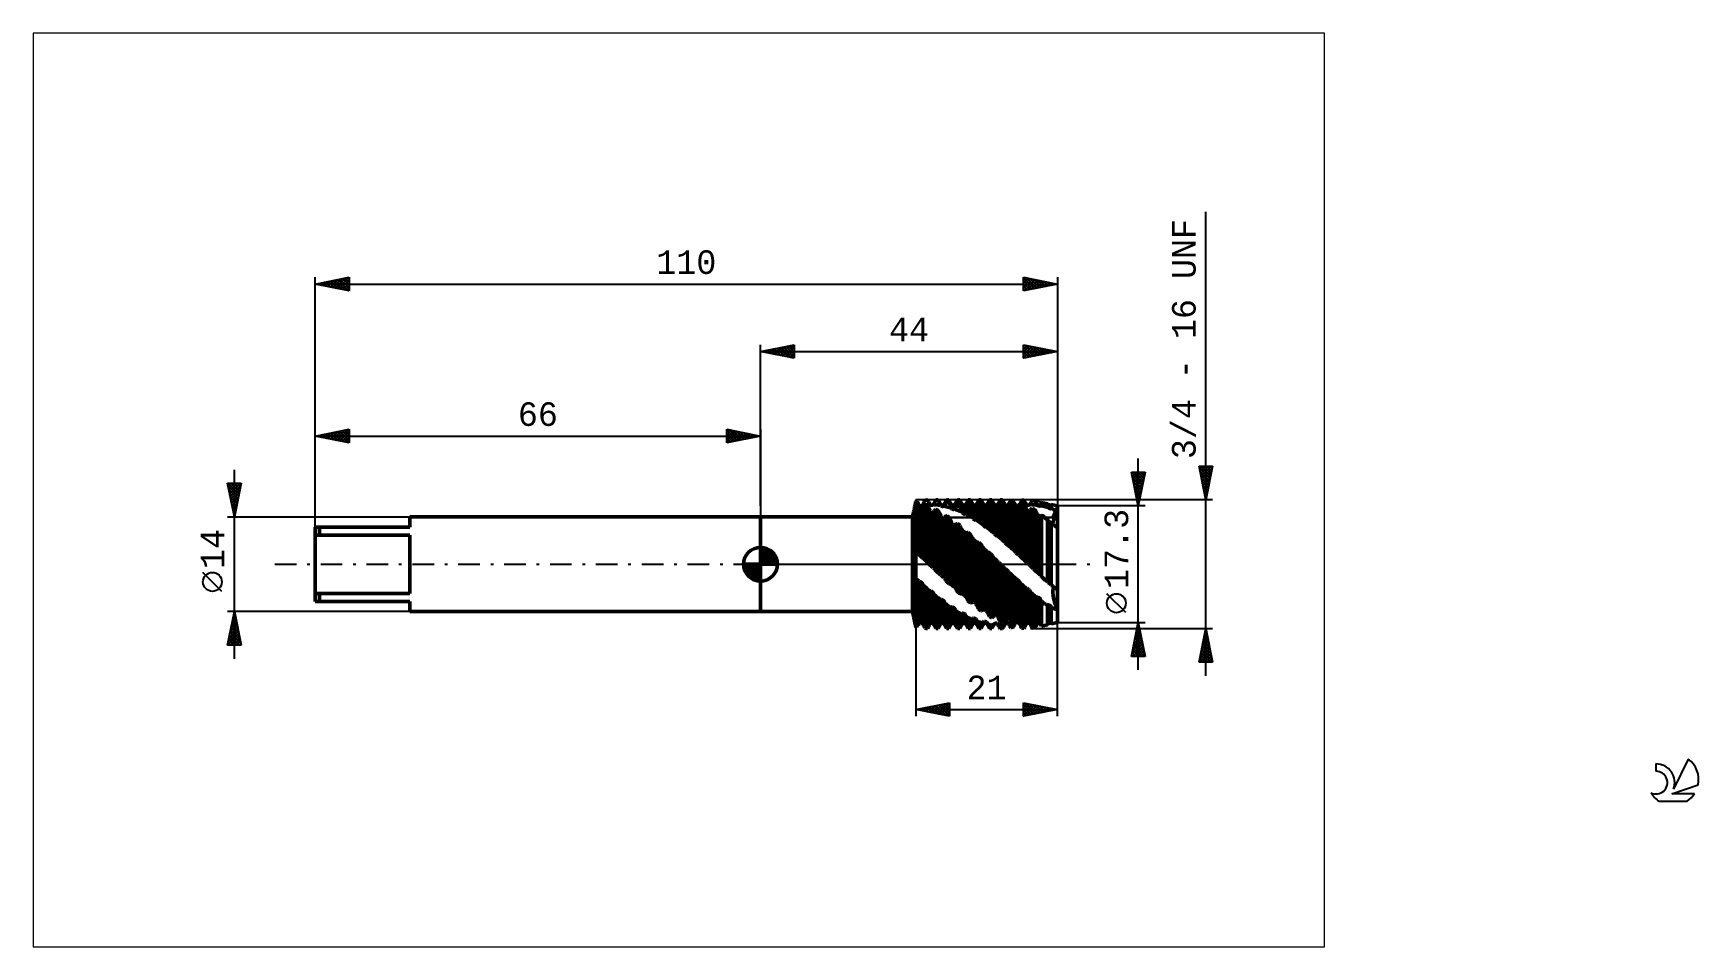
# Model space of a CAD drawing. Header units: millimetres. Extents: x -108 to 139, y -57 to 79.
import ezdxf
from ezdxf.enums import TextEntityAlignment as Align

# ---------------------------------------------------------------- set-up
doc = ezdxf.new("R2010")
doc.units = ezdxf.units.MM
doc.header["$LTSCALE"] = 8
doc.linetypes.add('LONGDASH_DASH', pattern=[0.85, 0.4, -0.2, 0.05, -0.2])
for name, color, linetype in [('1', 4, 'CONTINUOUS'), ('2', 7, 'CONTINUOUS'), ('4', 2, 'LONGDASH_DASH'), ('CUT', 1, 'CONTINUOUS'), ('INFTOTAL', 9, 'CONTINUOUS'), ('NOCUT', 7, 'CONTINUOUS'), ('SK1', 4, 'CONTINUOUS'), ('SK2', 7, 'CONTINUOUS'), ('SK4', 2, 'LONGDASH_DASH'), ('SK6', 5, 'CONTINUOUS')]:
    doc.layers.add(name, color=color, linetype=linetype)
doc.styles.get("Standard").update_dxf_attribs({"font": 'Monospac821 BT'})

msp = doc.modelspace()

# ---------------------------------------------------------------- texts
at = {"layer": '2', "color": 7, "linetype": 'CONTINUOUS', "lineweight": 25}
for s, p in [('3/4 - 16 UNF', (64.5, 33.37)), ('17.3', (54.5, 2.27))]:
    msp.add_text(s, height=3.5, rotation=90, dxfattribs=at).set_placement(p, align=Align.CENTER)
for s, p in [('44', (22, 33.02)), ('21', (33.5, -20.02))]:
    msp.add_text(s, height=3.5, dxfattribs=at).set_placement(p, align=Align.CENTER)
at = {"layer": 'SK2', "color": 7, "linetype": 'CONTINUOUS', "lineweight": 25}
for s, p in [('110', (-11, 43.02)), ('66', (-33, 20.5))]:
    msp.add_text(s, height=3.5, dxfattribs=at).set_placement(p, align=Align.CENTER)
msp.add_text('14', height=3.5, rotation=90, dxfattribs=at).set_placement((-79.5, 2.27), align=Align.CENTER)

# ---------------------------------------------------------------- linework, layer by layer
at = {"layer": '1', "color": 4, "linetype": 'CONTINUOUS', "lineweight": 50}
for p, q in [((22.6, 7.4), (22.62, 7.45)), ((22.62, 7.45), (22.63, 7.51)), ((22.63, 7.51), (22.65, 7.58)), ((22.65, 7.58), (22.66, 7.65)), ((22.66, 7.65), (22.68, 7.73)), ((22.68, 7.73), (22.7, 7.81)), ((22.7, 7.81), (22.71, 7.89)), ((22.71, 7.89), (22.73, 7.98)), ((22.73, 7.98), (22.75, 8.07)), ((22.75, 8.07), (22.77, 8.17)), ((22.77, 8.17), (22.79, 8.27)), ((22.79, 8.27), (22.82, 8.37)), ((22.82, 8.37), (22.84, 8.47)), ((22.84, 8.47), (22.86, 8.58)), ((22.86, 8.58), (22.88, 8.69)), ((22.88, 8.69), (22.89, 8.76)), ((22.89, 8.76), (22.91, 8.82)), ((22.91, 8.82), (22.92, 8.88)), ((22.92, 8.88), (22.93, 8.95)), ((22.93, 8.95), (22.95, 9.01)), ((22.95, 9.01), (22.96, 9.07)), ((22.96, 9.07), (22.97, 9.14)), ((22.97, 9.14), (22.98, 9.16)), ((22.97, 9.14), (22.98, 9.16)), ((22.97, 9.14), (22.97, 9.14)), ((22.97, 9.14), (22.97, 9.14)), ((22.97, 9.14), (22.97, 9.14)), ((22.97, 9.14), (22.97, 9.14)), ((22.97, 9.14), (22.97, 9.14)), ((22.97, 9.14), (22.97, 9.14)), ((22.98, 9.2), (22.99, 9.23)), ((22.98, 9.2), (22.99, 9.22)), ((22.98, 9.18), (22.98, 9.2)), ((22.98, 9.18), (22.98, 9.2)), ((22.98, 9.16), (22.98, 9.18)), ((22.98, 9.16), (22.98, 9.18)), ((22.99, 9.25), (23, 9.27)), ((22.99, 9.24), (23, 9.26)), ((22.99, 9.23), (22.99, 9.25)), ((22.99, 9.22), (22.99, 9.24)), ((23, 9.29), (23.02, 9.3)), ((23, 9.27), (23, 9.29)), ((23, 9.29), (23, 9.29)), ((23, 9.29), (23, 9.29)), ((23, 9.29), (23, 9.29)), ((23, 9.28), (23, 9.29)), ((23, 9.28), (23, 9.29)), ((23, 9.29), (23, 9.29)), ((23, 9.29), (23, 9.29)), ((23, 9.29), (23, 9.29)), ((23.02, 9.27), (23, 9.28)), ((23, 9.26), (23, 9.28)), ((23, -9.29), (23, 9.28)), ((23, 9.28), (23, 9.28)), ((23, 9.28), (23, 9.28)), ((23, 9.28), (23, 9.28)), ((23, 9.28), (23, 9.28)), ((23.02, 9.3), (23.05, 9.3)), ((23.05, 9.27), (23.02, 9.27)), ((23.05, 9.3), (23.07, 9.31)), ((23.07, 9.26), (23.05, 9.27)), ((23.07, 9.31), (23.1, 9.31)), ((23.1, 9.26), (23.07, 9.26)), ((23.1, 9.31), (23.12, 9.32)), ((23.12, 9.25), (23.1, 9.26)), ((23.12, 9.32), (23.15, 9.32)), ((23.15, 9.24), (23.12, 9.25)), ((23.15, 9.32), (23.17, 9.33)), ((23.17, 9.24), (23.15, 9.24)), ((23.23, 9.24), (23.17, 9.33)), ((23.21, 9.16), (23.17, 9.24)), ((23.17, 1.93), (23.17, 9.24)), ((23.25, 9.08), (23.21, 9.16)), ((23.29, 9.15), (23.23, 9.24)), ((23.3, 9), (23.25, 9.08)), ((23.35, 9.07), (23.29, 9.15)), ((23.34, 8.92), (23.3, 9)), ((23.38, 8.84), (23.34, 8.92)), ((23.4, 8.98), (23.35, 9.07)), ((23.42, 8.76), (23.38, 8.84)), ((23.46, 8.89), (23.4, 8.98)), ((23.46, 8.68), (23.42, 8.76)), ((23.44, 8.72), (23.46, 8.72)), ((23.52, 8.81), (23.46, 8.89)), ((23.46, 8.72), (23.49, 8.72)), ((23.48, 8.64), (23.46, 8.68)), ((23.5, 8.6), (23.48, 8.64)), ((23.49, 8.72), (23.51, 8.72)), ((23.53, 8.55), (23.5, 8.6)), ((23.51, 8.72), (23.53, 8.72)), ((23.58, 8.72), (23.52, 8.81)), ((23.53, 8.72), (23.55, 8.72)), ((23.55, 8.51), (23.53, 8.55)), ((23.55, 8.72), (23.58, 8.72)), ((23.57, 8.46), (23.55, 8.51)), ((23.6, 8.42), (23.57, 8.46)), ((23.58, 8.71), (23.58, 8.72)), ((23.59, 8.7), (23.58, 8.71)), ((23.6, 8.69), (23.59, 8.7)), ((23.6, 8.68), (23.6, 8.69)), ((23.61, 8.67), (23.6, 8.68)), ((23.62, 8.37), (23.6, 8.42)), ((23.61, 8.66), (23.61, 8.67)), ((23.62, 8.65), (23.61, 8.66)), ((23.62, 8.65), (23.67, 8.66)), ((23.67, 8.36), (23.62, 8.37)), ((23.62, 1.33), (23.62, 8.37)), ((23.67, 8.66), (23.72, 8.66)), ((23.72, 8.34), (23.67, 8.36)), ((23.72, 8.66), (23.77, 8.67)), ((23.77, 8.33), (23.72, 8.34)), ((23.77, 8.67), (23.82, 8.68)), ((23.82, 8.31), (23.77, 8.33)), ((23.82, 8.68), (23.87, 8.68)), ((23.87, 8.3), (23.82, 8.31)), ((23.87, 8.68), (23.92, 8.69)), ((23.92, 8.29), (23.87, 8.3)), ((23.92, 8.69), (23.97, 8.69)), ((23.97, 8.27), (23.92, 8.29)), ((23.97, 8.7), (23.98, 8.71)), ((23.97, 8.7), (23.97, 8.7)), ((23.97, 8.69), (23.97, 8.7)), ((23.97, 8.27), (24, 8.31)), ((23.97, 1), (23.97, 8.27)), ((23.98, 8.72), (23.99, 8.73)), ((23.98, 8.71), (23.98, 8.72)), ((23.98, 8.72), (23.98, 8.72)), ((23.99, 8.73), (24.05, 8.85)), ((23.99, 8.73), (24.05, 8.74)), ((23.99, 8.73), (23.99, 8.73)), ((24, 8.31), (24.02, 8.34)), ((24.02, 8.34), (24.05, 8.38)), ((24.05, 8.85), (24.11, 8.96)), ((24.05, 8.74), (24.11, 8.74)), ((24.05, 8.38), (24.08, 8.42)), ((24.08, 8.42), (24.11, 8.46)), ((24.11, 8.96), (24.17, 9.07)), ((24.11, 8.74), (24.17, 8.75)), ((24.11, 8.46), (24.14, 8.5)), ((24.14, 8.5), (24.17, 8.54)), ((24.17, 9.07), (24.23, 9.18)), ((24.17, 8.75), (24.22, 8.75)), ((24.17, 8.54), (24.21, 8.58)), ((24.21, 8.58), (24.24, 8.63)), ((24.22, 8.75), (24.28, 8.76)), ((24.23, 9.18), (24.29, 9.28)), ((24.24, 8.63), (24.28, 8.68)), ((24.28, 8.76), (24.34, 8.76)), ((24.28, 8.68), (24.31, 8.72)), ((24.29, 9.28), (24.35, 9.39)), ((24.31, 8.72), (24.35, 8.77)), ((24.35, 9.39), (24.41, 9.5)), ((24.35, 8.77), (24.38, 8.81)), ((24.38, 8.81), (24.41, 8.86)), ((24.41, 9.5), (24.46, 9.5)), ((24.46, 8.84), (24.41, 8.86)), ((24.41, 0.69), (24.41, 8.86)), ((24.46, 9.5), (24.51, 9.51)), ((24.51, 8.82), (24.46, 8.84)), ((24.51, 9.51), (24.56, 9.51)), ((24.56, 8.8), (24.51, 8.82)), ((24.56, 9.51), (24.61, 9.51)), ((24.61, 8.78), (24.56, 8.8)), ((24.6, 8.78), (24.7, 8.79)), ((24.61, 9.51), (24.66, 9.52)), ((24.66, 8.76), (24.61, 8.78)), ((24.66, 9.52), (24.71, 9.52)), ((24.71, 8.74), (24.66, 8.76)), ((24.7, 8.79), (24.79, 8.8)), ((24.71, 9.52), (24.76, 9.52)), ((24.76, 8.72), (24.71, 8.74)), ((24.8, 9.45), (24.76, 9.52)), ((24.79, 8.65), (24.76, 8.72)), ((24.76, 0.33), (24.76, 8.72)), ((24.79, 8.8), (24.88, 8.8)), ((24.83, 8.58), (24.79, 8.65)), ((24.84, 9.38), (24.8, 9.45)), ((24.86, 8.51), (24.83, 8.58)), ((24.89, 9.31), (24.84, 9.38)), ((24.9, 8.44), (24.86, 8.51)), ((24.88, 8.8), (24.98, 8.81)), ((24.93, 9.23), (24.89, 9.31)), ((24.93, 8.37), (24.9, 8.44)), ((24.97, 9.16), (24.93, 9.23)), ((24.97, 8.3), (24.93, 8.37)), ((25.01, 9.09), (24.97, 9.16)), ((25.01, 8.22), (24.97, 8.3)), ((24.98, 8.81), (25.07, 8.82)), ((25.05, 9.02), (25.01, 9.09)), ((25.04, 8.16), (25.01, 8.22)), ((25.06, 8.1), (25.04, 8.16)), ((25.07, 8.99), (25.05, 9.02)), ((25.21, 8.75), (25.05, 9.02)), ((25.09, 8.05), (25.06, 8.1)), ((25.09, 8.96), (25.07, 8.99)), ((25.07, 8.82), (25.17, 8.82)), ((25.1, 8.93), (25.09, 8.96)), ((25.12, 7.99), (25.09, 8.05)), ((25.12, 8.91), (25.1, 8.93)), ((25.13, 8.88), (25.12, 8.91)), ((25.15, 7.93), (25.12, 7.99)), ((25.15, 8.85), (25.13, 8.88)), ((25.17, 8.82), (25.15, 8.85)), ((25.18, 7.88), (25.15, 7.93)), ((25.17, 8.81), (25.17, 8.82)), ((25.18, 8.8), (25.17, 8.81)), ((25.18, 8.79), (25.18, 8.8)), ((25.19, 8.78), (25.18, 8.79)), ((25.21, 7.82), (25.18, 7.88)), ((25.2, 8.77), (25.19, 8.78)), ((25.2, 8.76), (25.2, 8.77)), ((25.21, 8.75), (25.2, 8.76)), ((25.26, 8.75), (25.21, 8.75)), ((25.21, 8.75), (25.56, 8.75)), ((25.21, 8.75), (25.21, 8.75)), ((25.21, -0.16), (25.21, 7.82)), ((25.31, 8.75), (25.26, 8.75)), ((25.36, 8.74), (25.31, 8.75)), ((25.41, 8.74), (25.36, 8.74)), ((25.46, 8.74), (25.41, 8.74)), ((25.51, 8.74), (25.46, 8.74)), ((25.56, 8.74), (25.51, 8.74)), ((25.56, 8.75), (26, 9.52)), ((25.56, 8.75), (25.57, 8.76)), ((25.56, 8.74), (25.56, 8.75)), ((25.56, 8.74), (25.56, 8.75)), ((25.56, 7.68), (25.58, 7.7)), ((25.56, -0.48), (25.56, 7.68)), ((25.57, 8.76), (25.58, 8.78)), ((25.58, 8.78), (25.59, 8.79)), ((25.58, 7.7), (25.61, 7.73)), ((25.59, 8.8), (25.6, 8.81)), ((25.59, 8.79), (25.59, 8.8)), ((25.6, 8.81), (25.61, 8.83)), ((25.61, 8.83), (25.67, 8.92)), ((25.8, 8.82), (25.61, 8.83)), ((25.61, 7.73), (25.63, 7.75)), ((25.63, 7.75), (25.66, 7.78)), ((25.66, 7.78), (25.69, 7.81)), ((25.67, 8.92), (25.72, 9.02)), ((25.69, 7.81), (25.71, 7.84)), ((25.71, 7.84), (25.74, 7.87)), ((25.72, 9.02), (25.78, 9.11)), ((25.74, 7.87), (25.78, 7.91)), ((25.78, 9.11), (25.83, 9.2)), ((25.78, 7.91), (25.82, 7.94)), ((25.99, 8.8), (25.8, 8.82)), ((25.82, 7.94), (25.85, 7.98)), ((25.83, 9.2), (25.89, 9.3)), ((25.85, 7.98), (25.89, 8.02)), ((25.89, 9.3), (25.95, 9.39)), ((25.89, 8.02), (25.93, 8.06)), ((25.93, 8.06), (25.97, 8.1)), ((25.95, 9.39), (26, 9.48)), ((25.97, 8.1), (26, 8.13)), ((26.18, 8.78), (25.99, 8.8)), ((26, 9.52), (26.35, 9.52)), ((26, 9.48), (26, 9.52)), ((26.05, 9.47), (26, 9.48)), ((26.05, 8.11), (26, 8.13)), ((26, -0.93), (26, 8.13)), ((26.1, 9.47), (26.05, 9.47)), ((26.1, 8.08), (26.05, 8.11)), ((26.15, 9.46), (26.1, 9.47)), ((26.15, 8.05), (26.1, 8.08)), ((26.2, 9.46), (26.15, 9.46)), ((26.2, 8.03), (26.15, 8.05)), ((26.37, 8.76), (26.18, 8.78)), ((26.25, 9.45), (26.2, 9.46)), ((26.25, 8), (26.2, 8.03)), ((26.3, 9.45), (26.25, 9.45)), ((26.3, 7.97), (26.25, 8)), ((26.35, 9.44), (26.3, 9.45)), ((26.35, 7.95), (26.3, 7.97)), ((26.8, 8.75), (26.35, 9.52)), ((26.35, 9.44), (26.35, 9.52)), ((26.41, 9.33), (26.35, 9.44)), ((26.39, 7.87), (26.35, 7.95)), ((26.35, -1.28), (26.35, 7.95)), ((26.56, 8.73), (26.37, 8.76)), ((26.42, 7.79), (26.39, 7.87)), ((26.46, 9.23), (26.41, 9.33)), ((26.46, 7.71), (26.42, 7.79)), ((26.52, 9.12), (26.46, 9.23)), ((26.5, 7.64), (26.46, 7.71)), ((26.54, 7.56), (26.5, 7.64)), ((26.57, 9.02), (26.52, 9.12)), ((26.58, 7.48), (26.54, 7.56)), ((26.74, 8.7), (26.56, 8.73)), ((26.63, 8.91), (26.57, 9.02)), ((26.61, 7.41), (26.58, 7.48)), ((26.69, 8.8), (26.63, 8.91)), ((26.74, 8.7), (26.69, 8.8)), ((26.75, 8.68), (26.74, 8.7)), ((26.76, 8.67), (26.75, 8.68)), ((26.77, 8.65), (26.76, 8.67)), ((26.77, 8.64), (26.77, 8.65)), ((26.78, 8.62), (26.77, 8.64)), ((26.79, 8.61), (26.78, 8.62)), ((26.8, 8.6), (26.79, 8.61)), ((26.8, 8.75), (27.14, 8.75)), ((26.8, 8.6), (26.8, 8.75)), ((26.85, 8.59), (26.8, 8.6)), ((26.9, 8.58), (26.85, 8.59)), ((26.95, 8.57), (26.9, 8.58)), ((26.99, 8.56), (26.95, 8.57)), ((27.04, 8.55), (26.99, 8.56)), ((27.09, 8.54), (27.04, 8.55)), ((27.14, 8.53), (27.09, 8.54)), ((27.14, 8.75), (27.59, 9.52)), ((27.14, 8.53), (27.14, 8.75)), ((27.14, 8.53), (27.15, 8.54)), ((27.15, 8.54), (27.16, 8.55)), ((27.16, 8.56), (27.17, 8.57)), ((27.16, 8.55), (27.16, 8.56)), ((27.17, 8.57), (27.18, 8.58)), ((27.18, 8.58), (27.19, 8.59)), ((27.19, 8.6), (27.25, 8.69)), ((27.38, 8.56), (27.19, 8.6)), ((27.19, 8.59), (27.19, 8.6)), ((27.25, 8.69), (27.31, 8.77)), ((27.31, 8.77), (27.36, 8.86)), ((27.36, 8.86), (27.42, 8.94)), ((27.57, 8.51), (27.38, 8.56)), ((27.42, 8.94), (27.48, 9.02)), ((27.48, 9.02), (27.53, 9.11)), ((27.53, 9.11), (27.59, 9.19)), ((27.76, 8.46), (27.57, 8.51)), ((27.59, 9.52), (27.94, 9.52)), ((27.59, 9.19), (27.59, 9.52)), ((27.64, 9.17), (27.59, 9.19)), ((27.69, 9.16), (27.64, 9.17)), ((27.74, 9.15), (27.69, 9.16)), ((27.79, 9.13), (27.74, 9.15)), ((27.96, 8.41), (27.76, 8.46)), ((27.84, 9.12), (27.79, 9.13)), ((27.89, 9.1), (27.84, 9.12)), ((27.94, 9.09), (27.89, 9.1)), ((28.38, 8.75), (27.94, 9.52)), ((27.94, 9.09), (27.94, 9.52)), ((27.99, 8.97), (27.94, 9.09)), ((28.15, 8.35), (27.96, 8.41)), ((28.05, 8.86), (27.99, 8.97)), ((28.11, 8.75), (28.05, 8.86)), ((28.17, 8.63), (28.11, 8.75)), ((28.34, 8.29), (28.15, 8.35)), ((28.22, 8.52), (28.17, 8.63)), ((28.28, 8.4), (28.22, 8.52)), ((28.34, 8.29), (28.28, 8.4)), ((28.34, 8.28), (28.34, 8.29)), ((28.35, 8.26), (28.34, 8.28)), ((28.36, 8.25), (28.35, 8.26)), ((28.36, 8.24), (28.36, 8.25)), ((28.37, 8.22), (28.36, 8.24)), ((28.38, 8.21), (28.37, 8.22)), ((28.38, 8.75), (28.73, 8.75)), ((28.38, 8.2), (28.38, 8.75)), ((28.38, 8.2), (28.38, 8.21)), ((28.43, 8.18), (28.38, 8.2)), ((28.48, 8.16), (28.43, 8.18)), ((28.53, 8.15), (28.48, 8.16)), ((28.58, 8.13), (28.53, 8.15)), ((28.63, 8.11), (28.58, 8.13)), ((28.68, 8.1), (28.63, 8.11)), ((28.73, 8.08), (28.68, 8.1)), ((28.73, 8.75), (29.18, 9.52)), ((28.73, 8.08), (28.73, 8.75)), ((28.73, 8.08), (28.74, 8.09)), ((28.74, 8.1), (28.75, 8.1)), ((28.74, 8.09), (28.74, 8.1)), ((28.75, 8.1), (28.76, 8.11)), ((28.76, 8.11), (28.77, 8.12)), ((28.77, 8.13), (28.78, 8.14)), ((28.77, 8.12), (28.77, 8.13)), ((28.78, 8.14), (28.84, 8.21)), ((28.97, 8.07), (28.78, 8.14)), ((28.84, 8.21), (28.89, 8.28)), ((28.89, 8.28), (28.95, 8.36)), ((28.95, 8.36), (29.01, 8.43)), ((29.16, 7.99), (28.97, 8.07)), ((29.01, 8.43), (29.07, 8.49)), ((29.07, 8.49), (29.12, 8.56)), ((29.12, 8.56), (29.18, 8.63)), ((29.35, 7.92), (29.16, 7.99)), ((29.18, 9.52), (29.53, 9.52)), ((29.18, 8.63), (29.18, 9.52)), ((29.23, 8.61), (29.18, 8.63)), ((29.28, 8.59), (29.23, 8.61)), ((29.33, 8.56), (29.28, 8.59)), ((29.38, 8.54), (29.33, 8.56)), ((29.54, 7.84), (29.35, 7.92)), ((29.43, 8.52), (29.38, 8.54)), ((29.48, 8.5), (29.43, 8.52)), ((29.53, 8.47), (29.48, 8.5)), ((29.97, 8.75), (29.53, 9.52)), ((29.53, 8.47), (29.53, 9.52)), ((29.58, 8.36), (29.53, 8.47)), ((29.73, 7.75), (29.54, 7.84)), ((29.64, 8.24), (29.58, 8.36)), ((29.7, 8.13), (29.64, 8.24)), ((29.75, 8.01), (29.7, 8.13)), ((29.92, 7.66), (29.73, 7.75)), ((29.81, 7.89), (29.75, 8.01)), ((29.87, 7.78), (29.81, 7.89)), ((29.92, 7.66), (29.87, 7.78)), ((29.93, 7.65), (29.92, 7.66)), ((29.94, 7.63), (29.93, 7.65)), ((29.94, 7.62), (29.94, 7.63)), ((29.95, 7.61), (29.94, 7.62)), ((29.96, 7.59), (29.95, 7.61)), ((29.97, 7.58), (29.96, 7.59)), ((29.97, 8.75), (30.32, 8.75)), ((29.97, 7.56), (29.97, 8.75)), ((29.97, 7.56), (29.97, 7.58)), ((30.02, 7.54), (29.97, 7.56)), ((30.07, 7.52), (30.02, 7.54)), ((30.12, 7.49), (30.07, 7.52)), ((30.17, 7.47), (30.12, 7.49)), ((30.22, 7.44), (30.17, 7.47)), ((30.27, 7.42), (30.22, 7.44)), ((30.32, 7.39), (30.27, 7.42)), ((30.32, 8.75), (30.77, 9.52)), ((30.32, 7.39), (30.32, 8.75)), ((30.33, 7.41), (30.34, 7.42)), ((30.33, 7.4), (30.33, 7.41)), ((30.34, 7.42), (30.35, 7.42)), ((30.35, 7.43), (30.36, 7.44)), ((30.35, 7.42), (30.35, 7.43)), ((30.36, 7.44), (30.37, 7.45)), ((30.37, 7.45), (30.43, 7.5)), ((30.56, 7.35), (30.37, 7.45)), ((30.43, 7.5), (30.48, 7.56)), ((30.48, 7.56), (30.54, 7.61)), ((30.54, 7.61), (30.6, 7.67)), ((30.6, 7.67), (30.65, 7.72)), ((30.65, 7.72), (30.71, 7.77)), ((30.71, 7.77), (30.77, 7.82)), ((30.77, 9.52), (31.11, 9.52)), ((30.77, 7.82), (30.77, 9.52)), ((30.82, 7.8), (30.77, 7.82)), ((30.87, 7.77), (30.82, 7.8)), ((30.92, 7.74), (30.87, 7.77)), ((30.96, 7.71), (30.92, 7.74)), ((31.01, 7.68), (30.96, 7.71)), ((31.06, 7.65), (31.01, 7.68)), ((31.11, 7.62), (31.06, 7.65)), ((31.56, 8.75), (31.11, 9.52)), ((31.11, 7.62), (31.11, 9.52)), ((31.17, 7.5), (31.11, 7.62)), ((31.23, 7.39), (31.17, 7.5)), ((31.56, 8.75), (31.91, 8.75)), ((31.56, 6.71), (31.56, 8.75)), ((31.91, 8.75), (32.35, 9.52)), ((31.91, 6.5), (31.91, 8.75)), ((32.35, 9.52), (32.7, 9.52)), ((32.35, 6.8), (32.35, 9.52)), ((33.15, 8.75), (32.7, 9.52)), ((32.7, 6.54), (32.7, 9.52)), ((33.15, 8.75), (33.5, 8.75)), ((33.15, 5.67), (33.15, 8.75)), ((33.5, 8.75), (33.94, 9.52)), ((33.5, 5.42), (33.5, 8.75)), ((33.94, 9.52), (34.29, 9.52)), ((33.94, 5.57), (33.94, 9.52)), ((34.74, 8.75), (34.29, 9.52)), ((34.29, 5.28), (34.29, 9.52)), ((34.74, 8.75), (35.08, 8.75)), ((34.74, 4.46), (34.74, 8.75)), ((35.08, 8.75), (35.53, 9.52)), ((35.08, 4.18), (35.08, 8.75)), ((35.53, 9.52), (35.59, 9.52)), ((35.53, 4.19), (35.53, 9.52)), ((35.63, 9.52), (35.59, 9.52)), ((35.68, 9.52), (35.63, 9.52)), ((35.73, 9.52), (35.68, 9.52)), ((35.78, 9.52), (35.73, 9.52)), ((35.83, 9.52), (35.78, 9.52)), ((35.88, 9.52), (35.83, 9.52)), ((35.91, 9.46), (35.88, 9.52)), ((35.88, 3.87), (35.88, 9.52)), ((35.95, 9.39), (35.91, 9.46)), ((35.99, 9.32), (35.95, 9.39)), ((36.03, 9.26), (35.99, 9.32)), ((36.06, 9.19), (36.03, 9.26)), ((36.1, 9.12), (36.06, 9.19)), ((36.14, 9.06), (36.1, 9.12)), ((36.16, 9.01), (36.14, 9.06)), ((36.19, 8.96), (36.16, 9.01)), ((36.22, 8.92), (36.19, 8.96)), ((36.24, 8.87), (36.22, 8.92)), ((36.27, 8.82), (36.24, 8.87)), ((36.3, 8.77), (36.27, 8.82)), ((36.32, 8.72), (36.3, 8.77)), ((36.37, 8.72), (36.32, 8.72)), ((36.32, 3.13), (36.32, 8.72)), ((36.42, 8.71), (36.37, 8.72)), ((36.47, 8.71), (36.42, 8.71)), ((36.52, 8.7), (36.47, 8.71)), ((36.57, 8.7), (36.52, 8.7)), ((36.62, 8.69), (36.57, 8.7)), ((36.67, 8.69), (36.62, 8.69)), ((36.67, 8.69), (36.7, 8.73)), ((36.67, 2.82), (36.67, 8.69)), ((36.7, 8.73), (36.72, 8.77)), ((36.72, 8.77), (36.75, 8.82)), ((36.75, 8.82), (36.78, 8.86)), ((36.78, 8.86), (36.8, 8.9)), ((36.8, 8.9), (36.83, 8.94)), ((36.83, 8.94), (36.86, 8.99)), ((36.86, 8.99), (36.9, 9.05)), ((36.9, 9.05), (36.93, 9.11)), ((36.93, 9.11), (36.97, 9.17)), ((36.97, 9.17), (37.01, 9.22)), ((37.01, 9.22), (37.04, 9.28)), ((37.04, 9.28), (37.08, 9.34)), ((37.08, 9.34), (37.12, 9.4)), ((37.17, 9.39), (37.12, 9.4)), ((37.12, 2.68), (37.12, 9.4)), ((37.22, 9.38), (37.17, 9.39)), ((37.27, 9.37), (37.22, 9.38)), ((37.32, 9.36), (37.27, 9.37)), ((37.37, 9.35), (37.32, 9.36)), ((37.42, 9.34), (37.37, 9.35)), ((37.47, 9.33), (37.42, 9.34)), ((37.5, 9.26), (37.47, 9.33)), ((37.47, 2.34), (37.47, 9.33)), ((37.54, 9.19), (37.5, 9.26)), ((37.58, 9.12), (37.54, 9.19)), ((37.61, 9.05), (37.58, 9.12)), ((37.65, 8.98), (37.61, 9.05)), ((37.69, 8.9), (37.65, 8.98)), ((37.71, 8.89), (37.67, 8.93)), ((37.73, 8.83), (37.69, 8.9)), ((37.74, 8.84), (37.71, 8.89)), ((37.75, 8.78), (37.73, 8.83)), ((37.77, 8.8), (37.74, 8.84)), ((37.78, 8.73), (37.75, 8.78)), ((37.8, 8.75), (37.77, 8.8)), ((37.8, 8.68), (37.78, 8.73)), ((37.83, 8.7), (37.8, 8.75)), ((37.83, 8.63), (37.8, 8.68)), ((37.82, 8.65), (37.83, 8.65)), ((37.86, 8.66), (37.83, 8.7)), ((37.83, 8.65), (37.84, 8.65)), ((37.86, 8.58), (37.83, 8.63)), ((37.84, 8.65), (37.85, 8.65)), ((37.84, 8.65), (37.84, 8.65)), ((37.85, 8.65), (37.86, 8.65)), ((37.87, 8.65), (37.86, 8.66)), ((37.86, 8.65), (37.86, 8.66)), ((37.89, 8.53), (37.86, 8.58)), ((37.88, 8.63), (37.87, 8.65)), ((37.88, 8.62), (37.88, 8.63)), ((37.89, 8.61), (37.88, 8.62)), ((37.9, 8.6), (37.89, 8.61)), ((37.91, 8.48), (37.89, 8.53)), ((37.91, 8.59), (37.9, 8.6)), ((37.91, 8.58), (37.91, 8.59)), ((37.91, 8.58), (37.96, 8.59)), ((37.96, 8.47), (37.91, 8.48)), ((37.91, 1.7), (37.91, 8.48)), ((37.96, 8.59), (38.01, 8.6)), ((38.01, 8.45), (37.96, 8.47)), ((38.01, 8.6), (38.06, 8.61)), ((38.06, 8.44), (38.01, 8.45)), ((38.06, 8.61), (38.11, 8.62)), ((38.11, 8.43), (38.06, 8.44)), ((38.11, 8.62), (38.16, 8.63)), ((38.16, 8.42), (38.11, 8.43)), ((38.16, 8.63), (38.21, 8.63)), ((38.21, 8.4), (38.16, 8.42)), ((38.21, 8.63), (38.26, 8.64)), ((38.26, 8.39), (38.21, 8.4)), ((38.26, 8.64), (38.27, 8.65)), ((38.26, 8.39), (38.29, 8.43)), ((38.26, 1.38), (38.26, 8.39)), ((38.27, 8.67), (38.28, 8.68)), ((38.27, 8.65), (38.27, 8.67)), ((38.28, 8.68), (38.29, 8.69)), ((38.29, 8.7), (38.3, 8.72)), ((38.29, 8.69), (38.29, 8.7)), ((38.29, 8.43), (38.31, 8.46)), ((38.3, 8.72), (38.31, 8.73)), ((38.31, 8.73), (38.37, 8.84)), ((38.31, 8.73), (38.34, 8.73)), ((38.31, 8.46), (38.34, 8.5)), ((38.34, 8.73), (38.38, 8.74)), ((38.34, 8.5), (38.37, 8.54)), ((38.37, 8.84), (38.42, 8.94)), ((38.37, 8.54), (38.39, 8.57)), ((38.38, 8.74), (38.42, 8.74)), ((38.39, 8.57), (38.42, 8.61)), ((38.42, 8.94), (38.48, 9.05)), ((38.42, 8.74), (38.45, 8.75)), ((38.42, 8.61), (38.45, 8.65)), ((38.45, 8.75), (38.49, 8.75)), ((38.45, 8.65), (38.48, 8.7)), ((38.48, 9.05), (38.54, 9.15)), ((38.48, 8.7), (38.52, 8.75)), ((38.49, 8.75), (38.53, 8.76)), ((38.52, 8.75), (38.56, 8.8)), ((38.54, 9.15), (38.59, 9.25)), ((38.56, 8.8), (38.6, 8.85)), ((38.59, 9.25), (38.65, 9.36)), ((38.6, 8.85), (38.63, 8.9)), ((38.63, 8.9), (38.67, 8.95)), ((38.65, 9.36), (38.71, 9.46)), ((38.67, 8.95), (38.71, 9)), ((38.71, 9.46), (38.76, 9.47)), ((38.76, 8.98), (38.71, 9)), ((38.71, 1.1), (38.71, 9)), ((38.76, 9.47), (38.81, 9.47)), ((38.81, 8.97), (38.76, 8.98)), ((38.81, 9.47), (38.86, 9.48)), ((38.86, 8.95), (38.81, 8.97)), ((38.86, 9.48), (38.9, 9.48)), ((38.9, 8.93), (38.86, 8.95)), ((38.9, 9.48), (38.95, 9.49)), ((38.95, 8.92), (38.9, 8.93)), ((38.95, 9.49), (39, 9.49)), ((39, 8.9), (38.95, 8.92)), ((39, 9.49), (39.05, 9.5)), ((39.05, 8.88), (39, 8.9)), ((39.11, 9.4), (39.05, 9.5)), ((39.09, 8.8), (39.05, 8.88)), ((39.05, 0.75), (39.05, 8.88)), ((39.09, 8.81), (39.15, 8.82)), ((39.13, 8.73), (39.09, 8.8)), ((39.17, 9.31), (39.11, 9.4)), ((39.16, 8.66), (39.13, 8.73)), ((39.15, 8.82), (39.21, 8.82)), ((39.2, 8.58), (39.16, 8.66)), ((39.22, 9.21), (39.17, 9.31)), ((39.24, 8.51), (39.2, 8.58)), ((39.21, 8.82), (39.27, 8.82)), ((39.28, 9.12), (39.22, 9.21)), ((39.28, 8.43), (39.24, 8.51)), ((39.27, 8.82), (39.33, 8.82)), ((39.34, 9.02), (39.28, 9.12)), ((39.31, 8.36), (39.28, 8.43)), ((39.34, 8.3), (39.31, 8.36)), ((39.33, 8.82), (39.39, 8.83)), ((39.4, 8.93), (39.34, 9.02)), ((39.37, 8.25), (39.34, 8.3)), ((39.39, 8.2), (39.37, 8.25)), ((39.39, 8.83), (39.45, 8.83)), ((39.42, 8.15), (39.39, 8.2)), ((39.45, 8.83), (39.4, 8.93)), ((39.45, 8.09), (39.42, 8.15)), ((39.46, 8.82), (39.45, 8.83)), ((39.47, 8.04), (39.45, 8.09)), ((39.47, 8.81), (39.46, 8.82)), ((39.47, 8.79), (39.47, 8.81)), ((39.48, 8.78), (39.47, 8.79)), ((39.5, 7.99), (39.47, 8.04)), ((39.49, 8.77), (39.48, 8.78)), ((39.49, 8.76), (39.49, 8.77)), ((39.5, 8.75), (39.49, 8.76)), ((39.5, 8.75), (39.54, 8.75)), ((39.55, 7.97), (39.5, 7.99)), ((39.5, 0.23), (39.5, 7.99)), ((39.54, 8.75), (39.57, 8.75)), ((39.6, 7.95), (39.55, 7.97)), ((39.57, 8.75), (39.6, 8.75)), ((39.6, 8.75), (39.64, 8.75)), ((39.65, 7.93), (39.6, 7.95)), ((39.64, 8.75), (39.67, 8.75)), ((39.7, 7.91), (39.65, 7.93)), ((39.67, 8.75), (39.71, 8.75)), ((39.75, 7.89), (39.7, 7.91)), ((39.71, 8.75), (39.74, 8.75)), ((39.76, 8.75), (39.74, 8.75)), ((39.74, 8.75), (39.85, 8.75)), ((39.8, 7.87), (39.75, 7.89)), ((39.77, 8.75), (39.76, 8.75)), ((39.79, 8.75), (39.77, 8.75)), ((39.8, 8.75), (39.79, 8.75)), ((39.82, 8.75), (39.8, 8.75)), ((39.85, 7.85), (39.8, 7.87)), ((39.83, 8.75), (39.82, 8.75)), ((39.85, 8.75), (39.83, 8.75)), ((39.85, 8.75), (40.26, 9.47)), ((39.85, 8.76), (39.86, 8.77)), ((39.85, 8.75), (39.85, 8.76)), ((39.85, 8.75), (39.85, 8.75)), ((39.85, 7.85), (39.87, 7.88)), ((39.85, -0.1), (39.85, 7.85)), ((39.86, 8.77), (39.87, 8.79)), ((39.87, 8.8), (39.88, 8.81)), ((39.87, 8.79), (39.87, 8.8)), ((39.87, 7.88), (39.9, 7.91)), ((39.88, 8.81), (39.89, 8.82)), ((39.89, 8.82), (39.9, 8.83)), ((39.9, 8.83), (39.95, 8.92)), ((40.09, 8.83), (39.9, 8.83)), ((39.9, 7.91), (39.93, 7.94)), ((39.93, 7.94), (39.95, 7.97)), ((39.95, 8.92), (40, 9.01)), ((39.95, 7.97), (39.98, 8)), ((39.98, 8), (40.01, 8.03)), ((40, 9.01), (40.05, 9.1)), ((40.01, 8.03), (40.03, 8.06)), ((40.03, 8.06), (40.07, 8.1)), ((40.05, 9.1), (40.11, 9.19)), ((40.07, 8.1), (40.1, 8.13)), ((40.28, 8.82), (40.09, 8.83)), ((40.1, 8.13), (40.13, 8.17)), ((40.11, 9.19), (40.16, 9.28)), ((40.13, 8.17), (40.17, 8.21)), ((40.16, 9.28), (40.21, 9.37)), ((40.17, 8.21), (40.2, 8.24)), ((40.2, 8.24), (40.23, 8.28)), ((40.21, 9.37), (40.26, 9.46)), ((40.23, 8.28), (40.26, 8.31)), ((40.73, 9.37), (40.26, 9.47)), ((40.26, 9.46), (40.26, 9.47)), ((40.33, 9.44), (40.26, 9.46)), ((40.33, 8.27), (40.26, 8.31)), ((40.26, -0.48), (40.26, 8.31)), ((40.47, 8.81), (40.28, 8.82)), ((40.4, 9.42), (40.33, 9.44)), ((40.4, 8.22), (40.33, 8.27)), ((40.46, 9.4), (40.4, 9.42)), ((40.46, 8.18), (40.4, 8.22)), ((40.53, 9.38), (40.46, 9.4)), ((40.53, 8.13), (40.46, 8.18)), ((40.66, 8.79), (40.47, 8.81)), ((40.6, 9.36), (40.53, 9.38)), ((40.6, 8.08), (40.53, 8.13)), ((40.66, 9.34), (40.6, 9.36)), ((40.66, 8.03), (40.6, 8.08)), ((40.73, 9.32), (40.66, 9.34)), ((40.85, 8.77), (40.66, 8.79)), ((40.73, 7.99), (40.66, 8.03)), ((41.09, 8.75), (40.73, 9.37)), ((40.73, 9.32), (40.73, 9.37)), ((40.77, 9.24), (40.73, 9.32)), ((40.75, 7.94), (40.73, 7.99)), ((40.73, -0.95), (40.73, 7.99)), ((40.78, 7.89), (40.75, 7.94)), ((40.82, 9.16), (40.77, 9.24)), ((40.8, 7.84), (40.78, 7.89)), ((40.83, 7.79), (40.8, 7.84)), ((40.86, 9.08), (40.82, 9.16)), ((40.85, 7.74), (40.83, 7.79)), ((41.04, 8.75), (40.85, 8.77)), ((40.88, 7.69), (40.85, 7.74)), ((40.91, 9), (40.86, 9.08)), ((40.9, 7.64), (40.88, 7.69)), ((40.93, 7.58), (40.9, 7.64)), ((40.95, 8.92), (40.91, 9)), ((40.95, 7.53), (40.93, 7.58)), ((41, 8.83), (40.95, 8.92)), ((40.98, 7.48), (40.95, 7.53)), ((41.01, 7.43), (40.98, 7.48)), ((41.04, 8.75), (41, 8.83)), ((41.03, 7.37), (41.01, 7.43)), ((41.05, 8.74), (41.04, 8.75)), ((41.05, 8.73), (41.05, 8.74)), ((41.06, 8.71), (41.05, 8.73)), ((41.07, 8.7), (41.06, 8.71)), ((41.07, 8.69), (41.07, 8.7)), ((41.08, 8.67), (41.07, 8.69)), ((41.09, 8.66), (41.08, 8.67)), ((41.09, 8.75), (41.44, 8.75)), ((41.09, 8.66), (41.09, 8.75)), ((41.14, 8.65), (41.09, 8.66)), ((41.19, 8.65), (41.14, 8.65)), ((41.24, 8.64), (41.19, 8.65)), ((41.29, 8.63), (41.24, 8.64)), ((41.34, 8.62), (41.29, 8.63)), ((41.39, 8.62), (41.34, 8.62)), ((41.44, 8.61), (41.39, 8.62)), ((41.44, 8.75), (41.67, 9.16)), ((41.44, 8.61), (41.44, 8.75)), ((41.44, 8.62), (41.45, 8.63)), ((41.44, 8.61), (41.44, 8.62)), ((41.45, 8.63), (41.46, 8.64)), ((41.46, 8.65), (41.47, 8.66)), ((41.46, 8.64), (41.46, 8.65)), ((41.47, 8.66), (41.48, 8.67)), ((41.48, 8.68), (41.51, 8.73)), ((41.67, 8.65), (41.48, 8.68)), ((41.48, 8.67), (41.48, 8.68)), ((41.51, 8.73), (41.54, 8.77)), ((41.54, 8.77), (41.57, 8.81)), ((41.57, 8.81), (41.59, 8.85)), ((41.59, 8.85), (41.62, 8.89)), ((41.62, 8.89), (41.65, 8.93)), ((41.65, 8.93), (41.67, 8.97)), ((42.55, 8.97), (41.67, 9.16)), ((41.67, 8.97), (41.67, 9.16)), ((41.8, 8.92), (41.67, 8.97)), ((41.87, 8.61), (41.67, 8.65)), ((41.92, 8.87), (41.8, 8.92)), ((42.06, 8.57), (41.87, 8.61)), ((42.05, 8.81), (41.92, 8.87)), ((42.17, 8.75), (42.05, 8.81)), ((42.25, 8.52), (42.06, 8.57)), ((42.3, 8.7), (42.17, 8.75)), ((42.44, 8.47), (42.25, 8.52)), ((42.42, 8.64), (42.3, 8.7)), ((42.55, 8.57), (42.42, 8.64)), ((42.63, 8.42), (42.44, 8.47)), ((42.68, 8.75), (42.55, 8.97)), ((42.55, 8.57), (42.55, 8.97)), ((42.56, 8.55), (42.55, 8.57)), ((42.57, 8.53), (42.56, 8.55)), ((42.58, 8.51), (42.57, 8.53)), ((42.59, 8.49), (42.58, 8.51)), ((42.61, 8.46), (42.59, 8.49)), ((42.62, 8.44), (42.61, 8.46)), ((42.63, 8.42), (42.62, 8.44)), ((42.64, 8.41), (42.63, 8.42)), ((42.64, 8.39), (42.64, 8.41)), ((42.65, 8.38), (42.64, 8.39)), ((42.66, 8.36), (42.65, 8.38)), ((42.66, 8.35), (42.66, 8.36)), ((42.67, 8.34), (42.66, 8.35)), ((42.68, 8.32), (42.67, 8.34)), ((42.68, 8.75), (43.02, 8.75)), ((42.68, 8.32), (42.68, 8.75)), ((42.73, 8.31), (42.68, 8.32)), ((42.78, 8.29), (42.73, 8.31)), ((42.83, 8.28), (42.78, 8.29)), ((42.87, 8.26), (42.83, 8.28)), ((42.92, 8.25), (42.87, 8.26)), ((42.97, 8.23), (42.92, 8.25)), ((43.02, 8.22), (42.97, 8.23)), ((43.02, 8.75), (43.08, 8.85)), ((43.02, 8.22), (43.02, 8.75)), ((43.02, 8.22), (43.03, 8.23)), ((43.03, 8.23), (43.04, 8.24)), ((43.04, 8.25), (43.05, 8.26)), ((43.04, 8.24), (43.04, 8.25)), ((43.05, 8.26), (43.06, 8.26)), ((43.06, 8.27), (43.07, 8.28)), ((43.06, 8.26), (43.06, 8.27)), ((43.07, 8.29), (43.08, 8.29)), ((43.07, 8.29), (43.07, 8.29)), ((43.07, 8.28), (43.07, 8.29)), ((43.09, 8.28), (43.07, 8.28)), ((44, 8.65), (43.08, 8.85)), ((43.08, 8.3), (43.08, 8.85)), ((43.09, 8.29), (43.08, 8.3)), ((43.08, 8.3), (43.08, 8.3)), ((43.08, 8.29), (43.08, 8.3)), ((43.08, 8.29), (43.08, 8.29)), ((43.08, 8.29), (43.08, 8.29)), ((43.11, 8.28), (43.09, 8.29)), ((43.1, 8.27), (43.09, 8.28)), ((43.12, 8.27), (43.1, 8.27)), ((43.12, 8.28), (43.11, 8.28)), ((43.13, 8.27), (43.12, 8.28)), ((43.14, 8.26), (43.12, 8.27)), ((43.14, 8.26), (43.13, 8.27)), ((43.16, 8.26), (43.14, 8.26)), ((43.15, 8.26), (43.14, 8.26)), ((43.17, 8.25), (43.15, 8.26)), ((43.17, 8.25), (43.16, 8.26)), ((43.29, 8.19), (43.17, 8.25)), ((43.41, 8.12), (43.29, 8.19)), ((43.52, 8.05), (43.41, 8.12)), ((43.64, 7.98), (43.52, 8.05)), ((43.76, 7.91), (43.64, 7.98)), ((43.88, 7.84), (43.76, 7.91)), ((43.76, 7.31), (43.81, 7.41)), ((43.78, 7.35), (43.83, 7.45)), ((43.81, 7.41), (43.86, 7.5)), ((43.83, 7.45), (43.89, 7.56)), ((43.86, 7.5), (43.91, 7.59)), ((44, 7.77), (43.88, 7.84)), ((43.89, 7.56), (43.94, 7.66)), ((43.91, 7.59), (43.95, 7.68)), ((43.94, 7.66), (44, 7.77)), ((43.95, 7.68), (44, 7.77)), ((44, 7.77), (44, 8.65)), ((44, 7.77), (44, 8.65)), ((44, 7.63), (44, 7.77)), ((44, 7.48), (44, 7.63)), ((44, 7.34), (44, 7.48)), ((0, 7), (22.52, 7)), ((0, -7), (0, 7)), ((22.52, 7), (22.56, 7.18)), ((22.52, -7), (22.52, 7)), ((22.56, 7.2), (22.57, 7.23)), ((22.56, 7.18), (22.56, 7.2)), ((22.57, 7.26), (22.58, 7.3)), ((22.57, 7.23), (22.57, 7.26)), ((22.58, 7.3), (22.59, 7.34)), ((22.59, 7.34), (22.6, 7.4)), ((26.64, 7.35), (26.61, 7.41)), ((26.66, 7.3), (26.64, 7.35)), ((26.69, 7.25), (26.66, 7.3)), ((26.72, 7.2), (26.69, 7.25)), ((26.74, 7.15), (26.72, 7.2)), ((26.77, 7.1), (26.74, 7.15)), ((26.8, 7.05), (26.77, 7.1)), ((26.8, -1.63), (26.8, 7.05)), ((27.14, -1.95), (27.14, 6.85)), ((27.33, 6.99), (27.37, 7.02)), ((27.37, 7.02), (27.4, 7.05)), ((27.4, 7.05), (27.44, 7.07)), ((27.44, 7.07), (27.48, 7.1)), ((27.48, 7.1), (27.52, 7.13)), ((27.52, 7.13), (27.55, 7.16)), ((27.55, 7.16), (27.59, 7.18)), ((27.64, 7.15), (27.59, 7.18)), ((27.59, -2.52), (27.59, 7.18)), ((27.69, 7.12), (27.64, 7.15)), ((27.74, 7.08), (27.69, 7.12)), ((27.79, 7.05), (27.74, 7.08)), ((27.84, 7.01), (27.79, 7.05)), ((27.89, 6.98), (27.84, 7.01)), ((27.94, 6.95), (27.89, 6.98)), ((27.97, 6.87), (27.94, 6.95)), ((27.94, -2.86), (27.94, 6.95)), ((28.01, 6.8), (27.97, 6.87)), ((28.05, 6.72), (28.01, 6.8)), ((28.08, 6.65), (28.05, 6.72)), ((28.12, 6.57), (28.08, 6.65)), ((28.16, 6.5), (28.12, 6.57)), ((28.2, 6.43), (28.16, 6.5)), ((28.22, 6.38), (28.2, 6.43)), ((28.25, 6.32), (28.22, 6.38)), ((28.28, 6.27), (28.25, 6.32)), ((28.3, 6.22), (28.28, 6.27)), ((28.33, 6.17), (28.3, 6.22)), ((28.36, 6.12), (28.33, 6.17)), ((28.38, 6.07), (28.36, 6.12)), ((28.38, -3.06), (28.38, 6.07)), ((28.73, 5.84), (28.76, 5.85)), ((28.73, -3.36), (28.73, 5.84)), ((28.76, 5.85), (28.78, 5.86)), ((28.78, 5.86), (28.81, 5.87)), ((28.81, 5.87), (28.84, 5.88)), ((28.84, 5.88), (28.87, 5.89)), ((28.87, 5.89), (28.89, 5.9)), ((28.89, 5.9), (28.92, 5.91)), ((28.92, 5.91), (28.96, 5.93)), ((28.96, 5.93), (28.99, 5.95)), ((28.99, 5.95), (29.03, 5.96)), ((29.03, 5.96), (29.07, 5.98)), ((29.07, 5.98), (29.1, 5.99)), ((29.1, 5.99), (29.14, 6.01)), ((29.14, 6.01), (29.18, 6.02)), ((29.23, 5.98), (29.18, 6.02)), ((29.18, -4.03), (29.18, 6.02)), ((29.28, 5.94), (29.23, 5.98)), ((29.33, 5.9), (29.28, 5.94)), ((29.38, 5.87), (29.33, 5.9)), ((29.43, 5.83), (29.38, 5.87)), ((29.48, 5.79), (29.43, 5.83)), ((29.53, 5.75), (29.48, 5.79)), ((29.56, 5.67), (29.53, 5.75)), ((29.53, -4.35), (29.53, 5.75)), ((29.6, 5.6), (29.56, 5.67)), ((29.64, 5.53), (29.6, 5.6)), ((29.67, 5.46), (29.64, 5.53)), ((29.71, 5.39), (29.67, 5.46)), ((29.75, 5.32), (29.71, 5.39)), ((29.79, 5.25), (29.75, 5.32)), ((29.81, 5.2), (29.79, 5.25)), ((29.84, 5.15), (29.81, 5.2)), ((29.86, 5.11), (29.84, 5.15)), ((29.89, 5.06), (29.86, 5.11)), ((29.92, 5.01), (29.89, 5.06)), ((29.95, 4.97), (29.92, 5.01)), ((29.97, 4.92), (29.95, 4.97)), ((30.32, 7.39), (30.33, 7.4)), ((30.75, 7.25), (30.56, 7.35)), ((30.94, 7.14), (30.75, 7.25)), ((31.13, 7.03), (30.94, 7.14)), ((31.32, 6.92), (31.13, 7.03)), ((31.28, 7.27), (31.23, 7.39)), ((31.34, 7.15), (31.28, 7.27)), ((31.51, 6.81), (31.32, 6.92)), ((31.4, 7.04), (31.34, 7.15)), ((31.45, 6.92), (31.4, 7.04)), ((31.51, 6.81), (31.45, 6.92)), ((31.52, 6.8), (31.51, 6.81)), ((31.53, 6.78), (31.52, 6.8)), ((31.53, 6.77), (31.53, 6.78)), ((31.54, 6.75), (31.53, 6.77)), ((31.55, 6.74), (31.54, 6.75)), ((31.55, 6.73), (31.55, 6.74)), ((31.56, 6.71), (31.55, 6.73)), ((31.61, 6.68), (31.56, 6.71)), ((31.66, 6.65), (31.61, 6.68)), ((31.71, 6.62), (31.66, 6.65)), ((31.76, 6.59), (31.71, 6.62)), ((31.81, 6.56), (31.76, 6.59)), ((31.86, 6.53), (31.81, 6.56)), ((31.91, 6.5), (31.86, 6.53)), ((31.91, 6.5), (31.92, 6.51)), ((31.91, 6.5), (31.91, 6.5)), ((31.92, 6.51), (31.93, 6.51)), ((31.93, 6.51), (31.94, 6.52)), ((31.94, 6.53), (31.95, 6.53)), ((31.94, 6.52), (31.94, 6.53)), ((31.95, 6.53), (31.96, 6.54)), ((31.96, 6.54), (32.01, 6.58)), ((32.15, 6.41), (31.96, 6.54)), ((32.01, 6.58), (32.07, 6.62)), ((32.07, 6.62), (32.13, 6.65)), ((32.13, 6.65), (32.18, 6.69)), ((32.34, 6.29), (32.15, 6.41)), ((32.18, 6.69), (32.24, 6.73)), ((32.24, 6.73), (32.3, 6.76)), ((32.3, 6.76), (32.35, 6.8)), ((32.53, 6.16), (32.34, 6.29)), ((32.4, 6.76), (32.35, 6.8)), ((32.45, 6.72), (32.4, 6.76)), ((32.5, 6.69), (32.45, 6.72)), ((32.55, 6.65), (32.5, 6.69)), ((32.72, 6.03), (32.53, 6.16)), ((32.6, 6.62), (32.55, 6.65)), ((32.65, 6.58), (32.6, 6.62)), ((32.7, 6.54), (32.65, 6.58)), ((32.76, 6.43), (32.7, 6.54)), ((32.91, 5.9), (32.72, 6.03)), ((32.81, 6.32), (32.76, 6.43)), ((32.87, 6.21), (32.81, 6.32)), ((32.93, 6.09), (32.87, 6.21)), ((33.1, 5.76), (32.91, 5.9)), ((32.99, 5.98), (32.93, 6.09)), ((33.04, 5.87), (32.99, 5.98)), ((33.1, 5.76), (33.04, 5.87)), ((33.11, 5.75), (33.1, 5.76)), ((33.11, 5.73), (33.11, 5.75)), ((33.12, 5.72), (33.11, 5.73)), ((33.13, 5.71), (33.12, 5.72)), ((33.13, 5.69), (33.13, 5.71)), ((33.14, 5.68), (33.13, 5.69)), ((33.15, 5.67), (33.14, 5.68)), ((33.2, 5.63), (33.15, 5.67)), ((33.25, 5.6), (33.2, 5.63)), ((33.3, 5.56), (33.25, 5.6)), ((33.35, 5.52), (33.3, 5.56)), ((33.4, 5.49), (33.35, 5.52)), ((33.45, 5.45), (33.4, 5.49)), ((33.5, 5.42), (33.45, 5.45)), ((33.5, 5.42), (33.51, 5.42)), ((33.5, 5.42), (33.5, 5.42)), ((33.51, 5.42), (33.52, 5.43)), ((33.52, 5.43), (33.53, 5.43)), ((33.52, 5.43), (33.52, 5.43)), ((33.53, 5.43), (33.54, 5.43)), ((33.54, 5.44), (33.6, 5.46)), ((33.73, 5.29), (33.54, 5.44)), ((33.54, 5.43), (33.54, 5.44)), ((33.6, 5.46), (33.66, 5.48)), ((33.66, 5.48), (33.72, 5.5)), ((33.72, 5.5), (33.77, 5.52)), ((33.92, 5.15), (33.73, 5.29)), ((33.77, 5.52), (33.83, 5.54)), ((33.83, 5.54), (33.89, 5.56)), ((33.89, 5.56), (33.94, 5.57)), ((34.12, 5), (33.92, 5.15)), ((33.99, 5.53), (33.94, 5.57)), ((34.04, 5.49), (33.99, 5.53)), ((34.09, 5.45), (34.04, 5.49)), ((34.14, 5.41), (34.09, 5.45)), ((34.31, 4.85), (34.12, 5)), ((34.19, 5.36), (34.14, 5.41)), ((34.24, 5.32), (34.19, 5.36)), ((34.29, 5.28), (34.24, 5.32)), ((34.35, 5.17), (34.29, 5.28)), ((34.4, 5.07), (34.35, 5.17)), ((34.46, 4.96), (34.4, 5.07)), ((34.52, 4.86), (34.46, 4.96)), ((41.06, 7.32), (41.03, 7.37)), ((41.09, 7.27), (41.06, 7.32)), ((41.14, 7.25), (41.09, 7.27)), ((41.09, -1.25), (41.09, 7.27)), ((41.19, 7.22), (41.14, 7.25)), ((41.24, 7.19), (41.19, 7.22)), ((41.29, 7.17), (41.24, 7.19)), ((41.34, 7.14), (41.29, 7.17)), ((41.39, 7.11), (41.34, 7.14)), ((41.44, 7.09), (41.39, 7.11)), ((41.44, 7.09), (41.46, 7.11)), ((41.44, -1.57), (41.44, 7.09)), ((41.46, 7.11), (41.49, 7.13)), ((41.49, 7.13), (41.51, 7.15)), ((41.51, 7.15), (41.54, 7.17)), ((41.54, 7.17), (41.57, 7.19)), ((41.57, 7.19), (41.6, 7.21)), ((41.6, 7.21), (41.62, 7.24)), ((41.62, 7.24), (41.63, 7.24)), ((41.63, 7.24), (41.64, 7.25)), ((41.64, 7.26), (41.65, 7.26)), ((41.64, 7.25), (41.64, 7.26)), ((41.65, 7.26), (41.66, 7.27)), ((41.66, 7.27), (41.67, 7.27)), ((41.73, 7.24), (41.67, 7.28)), ((41.67, 7.27), (41.67, 7.28)), ((41.67, -1.85), (41.67, 7.28)), ((41.79, 7.19), (41.73, 7.24)), ((41.84, 7.15), (41.79, 7.19)), ((41.9, 7.1), (41.84, 7.15)), ((41.96, 7.06), (41.9, 7.1)), ((42.02, 7.01), (41.96, 7.06)), ((42.07, 6.97), (42.02, 7.01)), ((42.14, 6.91), (42.07, 6.97)), ((42.21, 6.86), (42.14, 6.91)), ((42.28, 6.8), (42.21, 6.86)), ((42.34, 6.75), (42.28, 6.8)), ((42.41, 6.69), (42.34, 6.75)), ((42.48, 6.64), (42.41, 6.69)), ((42.55, 6.58), (42.48, 6.64)), ((42.57, 6.55), (42.55, 6.58)), ((42.55, -2.63), (42.55, 6.58)), ((42.59, 6.51), (42.57, 6.55)), ((42.6, 6.48), (42.59, 6.51)), ((42.62, 6.44), (42.6, 6.48)), ((42.64, 6.41), (42.62, 6.44)), ((42.66, 6.38), (42.64, 6.41)), ((42.68, 6.35), (42.66, 6.38)), ((42.73, 6.31), (42.68, 6.35)), ((42.68, -2.7), (42.68, 6.35)), ((42.78, 6.28), (42.73, 6.31)), ((42.83, 6.25), (42.78, 6.28)), ((42.87, 6.22), (42.83, 6.25)), ((42.92, 6.18), (42.87, 6.22)), ((42.97, 6.15), (42.92, 6.18)), ((43.02, 6.12), (42.97, 6.15)), ((43.02, 6.12), (43.03, 6.12)), ((43.02, -3), (43.02, 6.12)), ((43.03, 6.12), (43.04, 6.13)), ((43.04, 6.13), (43.05, 6.13)), ((43.05, 6.13), (43.06, 6.13)), ((43.06, 6.13), (43.07, 6.14)), ((43.07, 6.14), (43.07, 6.14)), ((43.07, 6.14), (43.08, 6.14)), ((43.21, 6.04), (43.08, 6.14)), ((43.08, -3.08), (43.08, 6.14)), ((43.34, 5.93), (43.21, 6.04)), ((43.33, 5.94), (43.34, 6.02)), ((43.33, 5.94), (43.34, 6.01)), ((43.34, 6.02), (43.35, 6.11)), ((43.34, 6.01), (43.35, 6.09)), ((43.47, 5.82), (43.34, 5.93)), ((43.35, 6.11), (43.37, 6.21)), ((43.35, 6.09), (43.36, 6.18)), ((43.36, 6.18), (43.38, 6.27)), ((43.37, 6.21), (43.39, 6.31)), ((43.38, 6.27), (43.4, 6.37)), ((43.39, 6.31), (43.42, 6.42)), ((43.4, 6.37), (43.43, 6.47)), ((43.42, 6.42), (43.45, 6.53)), ((43.43, 6.47), (43.46, 6.57)), ((43.45, 6.53), (43.49, 6.65)), ((43.46, 6.57), (43.5, 6.68)), ((43.6, 5.71), (43.47, 5.82)), ((43.49, 6.65), (43.53, 6.77)), ((43.5, 6.68), (43.54, 6.78)), ((43.53, 6.77), (43.58, 6.89)), ((43.54, 6.78), (43.58, 6.89)), ((43.58, 6.89), (43.63, 7)), ((43.58, 6.89), (43.63, 7)), ((43.74, 5.6), (43.6, 5.71)), ((43.63, 7), (43.68, 7.12)), ((43.63, 7), (43.67, 7.11)), ((43.67, 7.11), (43.72, 7.21)), ((43.68, 7.12), (43.73, 7.23)), ((43.72, 7.21), (43.76, 7.31)), ((43.73, 7.23), (43.78, 7.35)), ((43.87, 5.49), (43.74, 5.6)), ((44, 5.38), (43.87, 5.49)), ((44, 7.19), (44, 7.34)), ((44, 7.05), (44, 7.19)), ((44, 6.9), (44, 7.05)), ((44, 6.76), (44, 6.9)), ((44, 6.62), (44, 6.76)), ((44, 6.48), (44, 6.62)), ((44, 6.34), (44, 6.48)), ((44, 6.21), (44, 6.34)), ((44, 6.08), (44, 6.21)), ((44, 5.96), (44, 6.08)), ((44, 5.85), (44, 5.96)), ((44, 5.74), (44, 5.85)), ((44, 5.64), (44, 5.74)), ((44, 5.54), (44, 5.64)), ((44, 5.46), (44, 5.54)), ((44, 5.38), (44, 5.46)), ((44, -8.65), (44, 5.38)), ((30.02, 4.89), (29.97, 4.92)), ((29.97, -4.4), (29.97, 4.92)), ((30.07, 4.85), (30.02, 4.89)), ((30.12, 4.81), (30.07, 4.85)), ((30.17, 4.77), (30.12, 4.81)), ((30.22, 4.73), (30.17, 4.77)), ((30.27, 4.69), (30.22, 4.73)), ((30.32, 4.65), (30.27, 4.69)), ((30.35, 4.65), (30.32, 4.65)), ((30.32, -4.68), (30.32, 4.65)), ((30.35, 4.65), (30.37, 4.65)), ((30.37, 4.65), (30.4, 4.65)), ((30.4, 4.65), (30.43, 4.66)), ((30.43, 4.66), (30.45, 4.66)), ((30.45, 4.66), (30.48, 4.66)), ((30.48, 4.66), (30.51, 4.66)), ((30.51, 4.66), (30.54, 4.67)), ((30.54, 4.67), (30.58, 4.67)), ((30.58, 4.67), (30.62, 4.68)), ((30.62, 4.68), (30.66, 4.68)), ((30.66, 4.68), (30.69, 4.69)), ((30.69, 4.69), (30.73, 4.69)), ((30.73, 4.69), (30.77, 4.69)), ((30.82, 4.65), (30.77, 4.69)), ((30.77, -5.43), (30.77, 4.69)), ((30.87, 4.6), (30.82, 4.65)), ((30.92, 4.56), (30.87, 4.6)), ((30.96, 4.51), (30.92, 4.56)), ((31.01, 4.47), (30.96, 4.51)), ((31.06, 4.42), (31.01, 4.47)), ((31.11, 4.38), (31.06, 4.42)), ((31.15, 4.31), (31.11, 4.38)), ((31.11, -5.72), (31.11, 4.38)), ((31.19, 4.25), (31.15, 4.31)), ((31.22, 4.18), (31.19, 4.25)), ((31.26, 4.12), (31.22, 4.18)), ((31.3, 4.05), (31.26, 4.12)), ((31.34, 3.99), (31.3, 4.05)), ((31.37, 3.93), (31.34, 3.99)), ((31.4, 3.88), (31.37, 3.93)), ((31.43, 3.84), (31.4, 3.88)), ((31.45, 3.79), (31.43, 3.84)), ((31.48, 3.75), (31.45, 3.79)), ((31.51, 3.71), (31.48, 3.75)), ((31.53, 3.67), (31.51, 3.71)), ((31.56, 3.63), (31.53, 3.67)), ((31.61, 3.59), (31.56, 3.63)), ((31.56, -5.61), (31.56, 3.63)), ((31.66, 3.55), (31.61, 3.59)), ((31.71, 3.51), (31.66, 3.55)), ((31.76, 3.46), (31.71, 3.51)), ((31.81, 3.42), (31.76, 3.46)), ((31.86, 3.38), (31.81, 3.42)), ((31.91, 3.34), (31.86, 3.38)), ((31.93, 3.33), (31.91, 3.34)), ((31.91, -5.86), (31.91, 3.34)), ((31.96, 3.32), (31.93, 3.33)), ((31.99, 3.31), (31.96, 3.32)), ((32.01, 3.3), (31.99, 3.31)), ((32.04, 3.29), (32.01, 3.3)), ((32.07, 3.29), (32.04, 3.29)), ((32.09, 3.28), (32.07, 3.29)), ((32.13, 3.28), (32.09, 3.28)), ((32.17, 3.27), (32.13, 3.28)), ((32.21, 3.26), (32.17, 3.27)), ((32.24, 3.25), (32.21, 3.26)), ((32.28, 3.24), (32.24, 3.25)), ((32.32, 3.23), (32.28, 3.24)), ((32.35, 3.22), (32.32, 3.23)), ((32.4, 3.18), (32.35, 3.22)), ((32.35, -6.67), (32.35, 3.22)), ((32.45, 3.13), (32.4, 3.18)), ((32.5, 3.08), (32.45, 3.13)), ((32.55, 3.03), (32.5, 3.08)), ((32.6, 2.99), (32.55, 3.03)), ((32.65, 2.94), (32.6, 2.99)), ((32.7, 2.89), (32.65, 2.94)), ((32.74, 2.83), (32.7, 2.89)), ((32.7, -6.92), (32.7, 2.89)), ((32.78, 2.77), (32.74, 2.83)), ((32.81, 2.71), (32.78, 2.77)), ((32.85, 2.66), (32.81, 2.71)), ((32.89, 2.6), (32.85, 2.66)), ((32.92, 2.54), (32.89, 2.6)), ((32.96, 2.49), (32.92, 2.54)), ((32.99, 2.45), (32.96, 2.49)), ((34.5, 4.7), (34.31, 4.85)), ((34.69, 4.55), (34.5, 4.7)), ((34.57, 4.75), (34.52, 4.86)), ((34.63, 4.65), (34.57, 4.75)), ((34.69, 4.55), (34.63, 4.65)), ((34.69, 4.54), (34.69, 4.55)), ((34.7, 4.52), (34.69, 4.54)), ((34.71, 4.51), (34.7, 4.52)), ((34.72, 4.5), (34.71, 4.51)), ((34.72, 4.49), (34.72, 4.5)), ((34.73, 4.47), (34.72, 4.49)), ((34.74, 4.46), (34.73, 4.47)), ((34.79, 4.42), (34.74, 4.46)), ((34.84, 4.38), (34.79, 4.42)), ((34.89, 4.34), (34.84, 4.38)), ((34.93, 4.3), (34.89, 4.34)), ((34.98, 4.26), (34.93, 4.3)), ((35.03, 4.22), (34.98, 4.26)), ((35.08, 4.18), (35.03, 4.22)), ((35.08, 4.18), (35.09, 4.18)), ((35.09, 4.18), (35.1, 4.18)), ((35.1, 4.18), (35.11, 4.18)), ((35.1, 4.18), (35.1, 4.18)), ((35.11, 4.18), (35.12, 4.18)), ((35.12, 4.18), (35.13, 4.18)), ((35.13, 4.18), (35.19, 4.19)), ((35.32, 4.02), (35.13, 4.18)), ((35.13, 4.18), (35.13, 4.18)), ((35.19, 4.19), (35.25, 4.19)), ((35.25, 4.19), (35.3, 4.19)), ((35.3, 4.19), (35.36, 4.19)), ((35.51, 3.86), (35.32, 4.02)), ((35.42, 4.19), (35.36, 4.19)), ((35.47, 4.19), (35.42, 4.19)), ((35.53, 4.19), (35.47, 4.19)), ((35.7, 3.7), (35.51, 3.86)), ((35.58, 4.14), (35.53, 4.19)), ((35.63, 4.1), (35.58, 4.14)), ((35.68, 4.05), (35.63, 4.1)), ((35.73, 4), (35.68, 4.05)), ((35.89, 3.54), (35.7, 3.7)), ((35.78, 3.96), (35.73, 4)), ((35.83, 3.91), (35.78, 3.96)), ((35.88, 3.87), (35.83, 3.91)), ((35.93, 3.77), (35.88, 3.87)), ((36.09, 3.37), (35.89, 3.54)), ((35.99, 3.67), (35.93, 3.77)), ((36.05, 3.58), (35.99, 3.67)), ((36.1, 3.48), (36.05, 3.58)), ((36.28, 3.2), (36.09, 3.37)), ((36.16, 3.39), (36.1, 3.48)), ((36.22, 3.3), (36.16, 3.39)), ((36.28, 3.2), (36.22, 3.3)), ((36.28, 3.19), (36.28, 3.2)), ((36.29, 3.18), (36.28, 3.19)), ((36.3, 3.17), (36.29, 3.18)), ((36.3, 3.16), (36.3, 3.17)), ((36.31, 3.15), (36.3, 3.16)), ((36.32, 3.14), (36.31, 3.15)), ((36.32, 3.13), (36.32, 3.14)), ((36.37, 3.08), (36.32, 3.13)), ((36.42, 3.04), (36.37, 3.08)), ((36.47, 2.99), (36.42, 3.04)), ((36.52, 2.95), (36.47, 2.99)), ((36.57, 2.91), (36.52, 2.95)), ((36.62, 2.86), (36.57, 2.91)), ((36.67, 2.82), (36.62, 2.86)), ((36.68, 2.82), (36.67, 2.82)), ((36.69, 2.82), (36.68, 2.82)), ((36.7, 2.82), (36.69, 2.82)), ((36.69, 2.82), (36.69, 2.82)), ((36.71, 2.81), (36.7, 2.82)), ((36.72, 2.81), (36.71, 2.81)), ((36.71, 2.81), (36.71, 2.81)), ((36.91, 2.64), (36.72, 2.81)), ((36.78, 2.8), (36.72, 2.81)), ((36.83, 2.78), (36.78, 2.8)), ((36.89, 2.76), (36.83, 2.78)), ((36.95, 2.74), (36.89, 2.76)), ((37.1, 2.47), (36.91, 2.64)), ((37.01, 2.72), (36.95, 2.74)), ((37.06, 2.7), (37.01, 2.72)), ((37.12, 2.68), (37.06, 2.7)), ((37.17, 2.63), (37.12, 2.68)), ((37.22, 2.59), (37.17, 2.63)), ((37.27, 2.54), (37.22, 2.59)), ((37.32, 2.49), (37.27, 2.54)), ((37.37, 2.44), (37.32, 2.49)), ((22.56, 0.57), (22.57, 0.66)), ((22.56, 0.48), (22.56, 0.57)), ((22.56, 0.38), (22.56, 0.48)), ((22.56, 0.29), (22.56, 0.38)), ((22.56, 0.19), (22.56, 0.29)), ((22.56, 0.09), (22.56, 0.19)), ((22.56, 0), (22.56, 0.09)), ((22.57, 0.76), (22.58, 0.85)), ((22.57, 0.66), (22.57, 0.76)), ((22.58, 0.85), (22.59, 0.94)), ((22.59, 0.94), (22.6, 1.03)), ((22.6, 1.03), (22.61, 1.11)), ((22.61, 1.11), (22.62, 1.2)), ((22.62, 1.2), (22.63, 1.28)), ((22.63, 1.28), (22.64, 1.36)), ((22.64, 1.36), (22.65, 1.43)), ((22.65, 1.43), (22.67, 1.51)), ((22.67, 1.51), (22.68, 1.57)), ((22.68, 1.57), (22.7, 1.64)), ((22.7, 1.64), (22.71, 1.7)), ((22.71, 1.7), (22.73, 1.76)), ((22.73, 1.76), (22.74, 1.81)), ((22.74, 1.81), (22.76, 1.86)), ((22.76, 1.86), (22.78, 1.9)), ((22.78, 1.9), (22.8, 1.94)), ((22.8, 1.94), (22.81, 1.97)), ((22.81, 1.97), (22.83, 2)), ((22.83, 2), (22.85, 2.02)), ((22.85, 2.02), (22.87, 2.04)), ((22.87, 2.04), (22.88, 2.05)), ((22.88, 2.05), (22.9, 2.06)), ((22.9, 2.06), (22.91, 2.07)), ((22.97, 1.99), (22.9, 2.06)), ((22.91, 2.07), (22.92, 2.07)), ((22.92, 2.07), (22.93, 2.07)), ((22.93, 2.07), (22.94, 2.08)), ((22.94, 2.08), (22.95, 2.08)), ((22.95, 2.08), (22.96, 2.08)), ((22.96, 2.08), (22.97, 2.09)), ((22.97, 2.09), (22.98, 2.09)), ((22.97, -2.09), (22.97, 2.09)), ((22.98, 1.99), (22.97, 1.99)), ((22.98, 2.09), (22.99, 2.09)), ((22.98, 2.09), (22.98, 2.09)), ((22.98, 2.09), (22.98, 2.09)), ((22.98, 1.98), (22.98, 1.99)), ((22.99, 1.98), (22.98, 1.98)), ((22.99, 2.09), (23, 2.09)), ((22.99, 2.09), (22.99, 2.09)), ((22.99, 1.97), (22.99, 1.98)), ((23, 1.97), (22.99, 1.97)), ((23.02, 2.07), (23, 2.09)), ((23, 2.09), (23, 2.09)), ((23, 1.96), (23, 1.97)), ((23.1, 1.87), (23, 1.96)), ((23.05, 2.04), (23.02, 2.07)), ((23.07, 2.02), (23.05, 2.04)), ((23.1, 2), (23.07, 2.02)), ((23.12, 1.97), (23.1, 2)), ((23.19, 1.77), (23.1, 1.87)), ((23.15, 1.95), (23.12, 1.97)), ((23.17, 1.93), (23.15, 1.95)), ((23.23, 1.85), (23.17, 1.93)), ((23.29, 1.67), (23.19, 1.77)), ((23.29, 1.77), (23.23, 1.85)), ((23.35, 1.69), (23.29, 1.77)), ((23.38, 1.58), (23.29, 1.67)), ((23.4, 1.62), (23.35, 1.69)), ((23.48, 1.48), (23.38, 1.58)), ((23.46, 1.54), (23.4, 1.62)), ((23.52, 1.46), (23.46, 1.54)), ((23.58, 1.39), (23.48, 1.48)), ((23.58, 1.39), (23.52, 1.46)), ((23.58, 1.38), (23.58, 1.39)), ((23.59, 1.37), (23.58, 1.38)), ((23.6, 1.36), (23.59, 1.37)), ((23.6, 1.35), (23.6, 1.36)), ((23.61, 1.34), (23.6, 1.35)), ((23.62, 1.33), (23.61, 1.34)), ((23.61, 1.34), (23.61, 1.34)), ((23.67, 1.28), (23.62, 1.33)), ((23.72, 1.23), (23.67, 1.28)), ((23.77, 1.19), (23.72, 1.23)), ((23.82, 1.14), (23.77, 1.19)), ((23.87, 1.09), (23.82, 1.14)), ((23.92, 1.04), (23.87, 1.09)), ((23.97, 1), (23.92, 1.04)), ((23.97, 0.99), (23.97, 1)), ((23.97, 1), (23.97, 1)), ((23.98, 0.99), (23.97, 0.99)), ((23.99, 0.99), (23.98, 0.99)), ((23.98, 0.99), (23.98, 0.99)), ((23.98, 0.99), (23.98, 0.99)), ((23.99, 0.98), (23.99, 0.99)), ((24.19, 0.8), (23.99, 0.98)), ((24.05, 0.94), (23.99, 0.98)), ((24.11, 0.9), (24.05, 0.94)), ((24.17, 0.86), (24.11, 0.9)), ((24.23, 0.82), (24.17, 0.86)), ((24.38, 0.61), (24.19, 0.8)), ((24.29, 0.78), (24.23, 0.82)), ((24.35, 0.73), (24.29, 0.78)), ((24.41, 0.69), (24.35, 0.73)), ((24.58, 0.43), (24.38, 0.61)), ((24.46, 0.64), (24.41, 0.69)), ((24.51, 0.59), (24.46, 0.64)), ((24.56, 0.54), (24.51, 0.59)), ((24.61, 0.49), (24.56, 0.54)), ((24.77, 0.25), (24.58, 0.43)), ((24.66, 0.44), (24.61, 0.49)), ((24.71, 0.38), (24.66, 0.44)), ((24.76, 0.33), (24.71, 0.38)), ((24.82, 0.27), (24.76, 0.33)), ((24.97, 0.06), (24.77, 0.25)), ((24.88, 0.2), (24.82, 0.27)), ((24.93, 0.13), (24.88, 0.2)), ((24.99, 0.07), (24.93, 0.13)), ((25.17, -0.12), (24.97, 0.06)), ((25.05, 0), (24.99, 0.07)), ((25.11, -0.06), (25.05, 0)), ((33.01, 2.41), (32.99, 2.45)), ((33.04, 2.37), (33.01, 2.41)), ((33.07, 2.34), (33.04, 2.37)), ((33.09, 2.3), (33.07, 2.34)), ((33.12, 2.27), (33.09, 2.3)), ((33.15, 2.24), (33.12, 2.27)), ((33.2, 2.19), (33.15, 2.24)), ((33.15, -6.67), (33.15, 2.24)), ((33.25, 2.15), (33.2, 2.19)), ((33.3, 2.1), (33.25, 2.15)), ((33.35, 2.06), (33.3, 2.1)), ((33.4, 2.01), (33.35, 2.06)), ((33.45, 1.97), (33.4, 2.01)), ((33.5, 1.92), (33.45, 1.97)), ((33.52, 1.9), (33.5, 1.92)), ((33.5, -6.87), (33.5, 1.92)), ((33.55, 1.89), (33.52, 1.9)), ((33.58, 1.87), (33.55, 1.89)), ((33.6, 1.85), (33.58, 1.87)), ((33.63, 1.84), (33.6, 1.85)), ((33.66, 1.82), (33.63, 1.84)), ((33.68, 1.81), (33.66, 1.82)), ((33.72, 1.79), (33.68, 1.81)), ((33.76, 1.77), (33.72, 1.79)), ((33.79, 1.75), (33.76, 1.77)), ((33.83, 1.73), (33.79, 1.75)), ((33.87, 1.71), (33.83, 1.73)), ((33.91, 1.69), (33.87, 1.71)), ((33.94, 1.66), (33.91, 1.69)), ((33.99, 1.61), (33.94, 1.66)), ((33.94, -7.73), (33.94, 1.66)), ((34.04, 1.56), (33.99, 1.61)), ((34.09, 1.51), (34.04, 1.56)), ((34.14, 1.47), (34.09, 1.51)), ((34.19, 1.42), (34.14, 1.47)), ((34.24, 1.37), (34.19, 1.42)), ((34.29, 1.32), (34.24, 1.37)), ((34.33, 1.27), (34.29, 1.32)), ((34.29, -7.93), (34.29, 1.32)), ((34.36, 1.22), (34.33, 1.27)), ((34.4, 1.17), (34.36, 1.22)), ((34.44, 1.12), (34.4, 1.17)), ((34.47, 1.07), (34.44, 1.12)), ((34.51, 1.03), (34.47, 1.07)), ((34.55, 0.98), (34.51, 1.03)), ((34.58, 0.94), (34.55, 0.98)), ((34.61, 0.91), (34.58, 0.94)), ((34.64, 0.88), (34.61, 0.91)), ((34.66, 0.85), (34.64, 0.88)), ((34.69, 0.82), (34.66, 0.85)), ((34.72, 0.79), (34.69, 0.82)), ((34.73, 0.79), (34.72, 0.79)), ((34.73, 0.78), (34.73, 0.79)), ((34.73, 0.78), (34.73, 0.78)), ((34.73, 0.78), (34.73, 0.78)), ((34.73, 0.78), (34.73, 0.78)), ((34.74, 0.78), (34.73, 0.78)), ((34.79, 0.73), (34.74, 0.78)), ((34.74, -7.53), (34.74, 0.78)), ((34.84, 0.68), (34.79, 0.73)), ((34.89, 0.64), (34.84, 0.68)), ((34.93, 0.59), (34.89, 0.64)), ((34.98, 0.55), (34.93, 0.59)), ((35.03, 0.5), (34.98, 0.55)), ((35.08, 0.45), (35.03, 0.5)), ((35.09, 0.44), (35.08, 0.45)), ((35.08, -7.69), (35.08, 0.45)), ((35.11, 0.43), (35.09, 0.44)), ((35.12, 0.42), (35.11, 0.43)), ((35.13, 0.41), (35.12, 0.42)), ((35.14, 0.4), (35.13, 0.41)), ((35.15, 0.39), (35.14, 0.4)), ((35.17, 0.37), (35.15, 0.39)), ((35.19, 0.35), (35.17, 0.37)), ((35.21, 0.33), (35.19, 0.35)), ((35.23, 0.31), (35.21, 0.33)), ((35.25, 0.3), (35.23, 0.31)), ((35.27, 0.28), (35.25, 0.3)), ((35.31, 0.25), (35.27, 0.28)), ((35.35, 0.22), (35.31, 0.25)), ((35.38, 0.19), (35.35, 0.22)), ((35.42, 0.16), (35.38, 0.19)), ((35.46, 0.12), (35.42, 0.16)), ((35.49, 0.09), (35.46, 0.12)), ((35.53, 0.06), (35.49, 0.09)), ((35.55, 0.04), (35.53, 0.06)), ((35.53, -8.56), (35.53, 0.06)), ((35.55, 0.03), (35.55, 0.04)), ((35.57, 0.02), (35.55, 0.03)), ((35.58, 0.01), (35.57, 0.02)), ((35.59, 0), (35.58, 0.01)), ((35.63, -0.04), (35.59, 0)), ((37.29, 2.29), (37.1, 2.47)), ((37.48, 2.12), (37.29, 2.29)), ((37.42, 2.39), (37.37, 2.44)), ((37.47, 2.34), (37.42, 2.39)), ((37.52, 2.26), (37.47, 2.34)), ((37.67, 1.94), (37.48, 2.12)), ((37.58, 2.17), (37.52, 2.26)), ((37.64, 2.09), (37.58, 2.17)), ((37.69, 2.01), (37.64, 2.09)), ((37.86, 1.77), (37.67, 1.94)), ((37.75, 1.93), (37.69, 2.01)), ((37.81, 1.85), (37.75, 1.93)), ((37.86, 1.77), (37.81, 1.85)), ((37.87, 1.76), (37.86, 1.77)), ((37.88, 1.75), (37.87, 1.76)), ((37.88, 1.74), (37.88, 1.75)), ((37.89, 1.73), (37.88, 1.74)), ((37.9, 1.72), (37.89, 1.73)), ((37.91, 1.71), (37.9, 1.72)), ((37.91, 1.7), (37.91, 1.71)), ((37.96, 1.65), (37.91, 1.7)), ((38.01, 1.61), (37.96, 1.65)), ((38.06, 1.56), (38.01, 1.61)), ((38.11, 1.52), (38.06, 1.56)), ((38.16, 1.47), (38.11, 1.52)), ((38.21, 1.43), (38.16, 1.47)), ((38.26, 1.38), (38.21, 1.43)), ((38.27, 1.38), (38.26, 1.38)), ((38.27, 1.37), (38.27, 1.38)), ((38.28, 1.37), (38.27, 1.37)), ((38.29, 1.37), (38.28, 1.37)), ((38.29, 1.36), (38.29, 1.37)), ((38.3, 1.36), (38.29, 1.36)), ((38.31, 1.36), (38.3, 1.36)), ((38.5, 1.18), (38.31, 1.36)), ((38.37, 1.32), (38.31, 1.36)), ((38.42, 1.29), (38.37, 1.32)), ((38.48, 1.25), (38.42, 1.29)), ((38.54, 1.22), (38.48, 1.25)), ((38.69, 1), (38.5, 1.18)), ((38.59, 1.18), (38.54, 1.22)), ((38.65, 1.14), (38.59, 1.18)), ((38.71, 1.1), (38.65, 1.14)), ((38.88, 0.82), (38.69, 1)), ((38.76, 1.05), (38.71, 1.1)), ((38.81, 1), (38.76, 1.05)), ((38.86, 0.95), (38.81, 1)), ((38.9, 0.9), (38.86, 0.95)), ((39.07, 0.64), (38.88, 0.82)), ((38.95, 0.85), (38.9, 0.9)), ((39, 0.8), (38.95, 0.85)), ((39.05, 0.75), (39, 0.8)), ((39.11, 0.68), (39.05, 0.75)), ((39.26, 0.46), (39.07, 0.64)), ((39.17, 0.61), (39.11, 0.68)), ((39.22, 0.54), (39.17, 0.61)), ((39.28, 0.48), (39.22, 0.54)), ((39.45, 0.28), (39.26, 0.46)), ((39.34, 0.41), (39.28, 0.48)), ((39.4, 0.34), (39.34, 0.41)), ((39.45, 0.28), (39.4, 0.34)), ((39.46, 0.27), (39.45, 0.28)), ((39.47, 0.27), (39.46, 0.27)), ((39.47, 0.26), (39.47, 0.27)), ((39.48, 0.25), (39.47, 0.26)), ((39.49, 0.24), (39.48, 0.25)), ((39.49, 0.23), (39.49, 0.24)), ((39.5, 0.23), (39.49, 0.23)), ((39.55, 0.18), (39.5, 0.23)), ((39.6, 0.13), (39.55, 0.18)), ((39.65, 0.09), (39.6, 0.13)), ((39.7, 0.04), (39.65, 0.09)), ((39.75, 0), (39.7, 0.04)), ((22.56, -0.13), (22.56, 0)), ((22.57, -0.26), (22.56, -0.13)), ((22.58, -0.39), (22.57, -0.26)), ((22.59, -0.52), (22.58, -0.39)), ((22.6, -0.64), (22.59, -0.52)), ((22.61, -0.76), (22.6, -0.64)), ((22.63, -0.88), (22.61, -0.76)), ((22.64, -0.99), (22.63, -0.88)), ((22.66, -1.1), (22.64, -0.99)), ((22.68, -1.21), (22.66, -1.1)), ((22.7, -1.3), (22.68, -1.21)), ((22.72, -1.4), (22.7, -1.3)), ((22.74, -1.49), (22.72, -1.4)), ((22.76, -1.57), (22.74, -1.49)), ((22.79, -1.65), (22.76, -1.57)), ((22.81, -1.72), (22.79, -1.65)), ((22.83, -1.79), (22.81, -1.72)), ((22.86, -1.85), (22.83, -1.79)), ((22.88, -1.9), (22.86, -1.85)), ((22.89, -1.93), (22.88, -1.9)), ((22.97, -1.99), (22.88, -1.9)), ((22.91, -1.96), (22.89, -1.93)), ((22.92, -1.98), (22.91, -1.96)), ((22.93, -2.01), (22.92, -1.98)), ((22.95, -2.03), (22.93, -2.01)), ((22.96, -2.06), (22.95, -2.03)), ((22.97, -2.09), (22.96, -2.06)), ((22.98, -2), (22.97, -1.99)), ((22.98, -2.09), (22.97, -2.09)), ((22.98, -2), (22.98, -2)), ((22.99, -2.01), (22.98, -2)), ((22.98, -2.1), (22.98, -2.09)), ((22.98, -2.11), (22.98, -2.1)), ((22.99, -2.12), (22.98, -2.11)), ((22.99, -2.01), (22.99, -2.01)), ((23, -2.02), (22.99, -2.01)), ((22.99, -2.13), (22.99, -2.12)), ((23, -2.14), (22.99, -2.13)), ((23, -2.02), (23, -2.02)), ((23.08, -2.1), (23, -2.02)), ((23, -2.15), (23, -2.14)), ((23.02, -2.17), (23, -2.15)), ((23.05, -2.2), (23.02, -2.17)), ((23.07, -2.22), (23.05, -2.2)), ((23.1, -2.24), (23.07, -2.22)), ((23.15, -2.18), (23.08, -2.1)), ((23.12, -2.27), (23.1, -2.24)), ((23.15, -2.29), (23.12, -2.27)), ((23.23, -2.25), (23.15, -2.18)), ((23.17, -2.32), (23.15, -2.29)), ((23.21, -2.34), (23.17, -2.32)), ((23.17, -9.33), (23.17, -2.32)), ((23.25, -2.36), (23.21, -2.34)), ((23.31, -2.33), (23.23, -2.25)), ((23.3, -2.39), (23.25, -2.36)), ((23.34, -2.41), (23.3, -2.39)), ((23.38, -2.4), (23.31, -2.33)), ((23.38, -2.43), (23.34, -2.41)), ((23.46, -2.48), (23.38, -2.4)), ((23.42, -2.46), (23.38, -2.43)), ((23.46, -2.48), (23.42, -2.46)), ((25.17, -0.12), (25.11, -0.06)), ((25.18, -0.13), (25.17, -0.12)), ((25.17, -0.12), (25.17, -0.12)), ((25.18, -0.14), (25.18, -0.13)), ((25.19, -0.14), (25.18, -0.14)), ((25.2, -0.15), (25.19, -0.14)), ((25.2, -0.16), (25.2, -0.15)), ((25.21, -0.16), (25.2, -0.16)), ((25.26, -0.21), (25.21, -0.16)), ((25.31, -0.25), (25.26, -0.21)), ((25.36, -0.3), (25.31, -0.25)), ((25.41, -0.34), (25.36, -0.3)), ((25.46, -0.39), (25.41, -0.34)), ((25.51, -0.44), (25.46, -0.39)), ((25.56, -0.48), (25.51, -0.44)), ((25.56, -0.49), (25.56, -0.48)), ((25.57, -0.5), (25.56, -0.49)), ((25.58, -0.5), (25.57, -0.5)), ((25.59, -0.51), (25.58, -0.5)), ((25.6, -0.52), (25.59, -0.51)), ((25.61, -0.53), (25.6, -0.52)), ((25.67, -0.58), (25.61, -0.53)), ((25.61, -0.53), (25.61, -0.53)), ((25.61, -0.53), (25.61, -0.53)), ((25.61, -0.53), (25.61, -0.53)), ((25.61, -0.53), (25.61, -0.53)), ((25.61, -0.53), (25.61, -0.53)), ((25.61, -0.53), (25.61, -0.53)), ((25.72, -0.64), (25.67, -0.58)), ((25.78, -0.69), (25.72, -0.64)), ((25.83, -0.75), (25.78, -0.69)), ((25.89, -0.81), (25.83, -0.75)), ((25.95, -0.87), (25.89, -0.81)), ((26, -0.93), (25.95, -0.87)), ((26.05, -0.98), (26, -0.93)), ((26.1, -1.03), (26.05, -0.98)), ((26.15, -1.08), (26.1, -1.03)), ((26.2, -1.13), (26.15, -1.08)), ((26.25, -1.18), (26.2, -1.13)), ((26.3, -1.23), (26.25, -1.18)), ((26.35, -1.28), (26.3, -1.23)), ((26.41, -1.33), (26.35, -1.28)), ((26.46, -1.37), (26.41, -1.33)), ((26.52, -1.42), (26.46, -1.37)), ((26.57, -1.46), (26.52, -1.42)), ((26.63, -1.51), (26.57, -1.46)), ((26.69, -1.55), (26.63, -1.51)), ((26.74, -1.59), (26.69, -1.55)), ((26.75, -1.6), (26.74, -1.59)), ((26.76, -1.6), (26.75, -1.6)), ((26.77, -1.61), (26.76, -1.6)), ((26.78, -1.62), (26.77, -1.61)), ((26.77, -1.61), (26.77, -1.61)), ((26.79, -1.63), (26.78, -1.62)), ((26.8, -1.63), (26.79, -1.63)), ((26.85, -1.68), (26.8, -1.63)), ((26.9, -1.72), (26.85, -1.68)), ((26.95, -1.77), (26.9, -1.72)), ((26.99, -1.81), (26.95, -1.77)), ((27.04, -1.86), (26.99, -1.81)), ((27.09, -1.9), (27.04, -1.86)), ((27.14, -1.95), (27.09, -1.9)), ((27.15, -1.96), (27.14, -1.95)), ((27.16, -1.97), (27.15, -1.96)), ((27.17, -1.98), (27.16, -1.97)), ((27.16, -1.97), (27.16, -1.97)), ((27.18, -1.99), (27.17, -1.98)), ((27.19, -2), (27.18, -1.99)), ((27.19, -2.01), (27.19, -2)), ((27.25, -2.08), (27.19, -2.01)), ((27.31, -2.15), (27.25, -2.08)), ((27.36, -2.22), (27.31, -2.15)), ((27.42, -2.29), (27.36, -2.22)), ((27.48, -2.37), (27.42, -2.29)), ((27.53, -2.44), (27.48, -2.37)), ((27.59, -2.52), (27.53, -2.44)), ((35.67, -0.08), (35.63, -0.04)), ((35.71, -0.13), (35.67, -0.08)), ((35.75, -0.17), (35.71, -0.13)), ((35.79, -0.21), (35.75, -0.17)), ((35.84, -0.25), (35.79, -0.21)), ((35.88, -0.3), (35.84, -0.25)), ((35.92, -0.34), (35.88, -0.3)), ((35.88, -8.7), (35.88, -0.3)), ((35.95, -0.38), (35.92, -0.34)), ((35.99, -0.42), (35.95, -0.38)), ((36.03, -0.46), (35.99, -0.42)), ((36.07, -0.49), (36.03, -0.46)), ((36.11, -0.53), (36.07, -0.49)), ((36.11, -0.54), (36.11, -0.53)), ((36.12, -0.54), (36.11, -0.54)), ((36.12, -0.55), (36.12, -0.54)), ((36.13, -0.55), (36.12, -0.55)), ((36.13, -0.55), (36.13, -0.55)), ((36.14, -0.56), (36.13, -0.55)), ((36.16, -0.58), (36.14, -0.56)), ((36.19, -0.61), (36.16, -0.58)), ((36.22, -0.63), (36.19, -0.61)), ((36.24, -0.65), (36.22, -0.63)), ((36.27, -0.67), (36.24, -0.65)), ((36.3, -0.69), (36.27, -0.67)), ((36.32, -0.71), (36.3, -0.69)), ((36.37, -0.75), (36.32, -0.71)), ((36.32, -8.17), (36.32, -0.71)), ((36.42, -0.8), (36.37, -0.75)), ((36.47, -0.85), (36.42, -0.8)), ((36.52, -0.89), (36.47, -0.85)), ((36.57, -0.94), (36.52, -0.89)), ((36.62, -0.98), (36.57, -0.94)), ((36.67, -1.03), (36.62, -0.98)), ((36.7, -1.06), (36.67, -1.03)), ((36.67, -8.28), (36.67, -1.03)), ((36.72, -1.1), (36.7, -1.06)), ((36.75, -1.13), (36.72, -1.1)), ((36.78, -1.16), (36.75, -1.13)), ((36.8, -1.19), (36.78, -1.16)), ((36.83, -1.22), (36.8, -1.19)), ((36.86, -1.26), (36.83, -1.22)), ((36.9, -1.3), (36.86, -1.26)), ((37, -1.39), (36.86, -1.26)), ((36.93, -1.34), (36.9, -1.3)), ((36.97, -1.38), (36.93, -1.34)), ((37.01, -1.42), (36.97, -1.38)), ((37.15, -1.53), (37, -1.39)), ((37.04, -1.47), (37.01, -1.42)), ((37.08, -1.51), (37.04, -1.47)), ((37.12, -1.55), (37.08, -1.51)), ((37.17, -1.6), (37.12, -1.55)), ((37.12, -9.14), (37.12, -1.55)), ((37.29, -1.67), (37.15, -1.53)), ((37.22, -1.65), (37.17, -1.6)), ((37.27, -1.7), (37.22, -1.65)), ((37.32, -1.75), (37.27, -1.7)), ((37.44, -1.81), (37.29, -1.67)), ((37.37, -1.8), (37.32, -1.75)), ((37.42, -1.85), (37.37, -1.8)), ((37.47, -1.9), (37.42, -1.85)), ((37.58, -1.94), (37.44, -1.81)), ((37.5, -1.93), (37.47, -1.9)), ((37.47, -9.23), (37.47, -1.9)), ((37.54, -1.95), (37.5, -1.93)), ((37.58, -1.98), (37.54, -1.95)), ((37.73, -2.08), (37.58, -1.94)), ((37.61, -2.01), (37.58, -1.98)), ((37.65, -2.03), (37.61, -2.01)), ((37.69, -2.06), (37.65, -2.03)), ((37.73, -2.08), (37.69, -2.06)), ((37.75, -2.1), (37.73, -2.08)), ((37.78, -2.11), (37.75, -2.1)), ((37.8, -2.13), (37.78, -2.11)), ((37.83, -2.14), (37.8, -2.13)), ((37.86, -2.15), (37.83, -2.14)), ((37.89, -2.16), (37.86, -2.15)), ((37.91, -2.17), (37.89, -2.16)), ((37.96, -2.21), (37.91, -2.17)), ((37.91, -8.58), (37.91, -2.17)), ((38.01, -2.26), (37.96, -2.21)), ((38.06, -2.3), (38.01, -2.26)), ((38.11, -2.35), (38.06, -2.3)), ((38.16, -2.39), (38.11, -2.35)), ((38.21, -2.44), (38.16, -2.39)), ((38.26, -2.48), (38.21, -2.44)), ((39.8, -0.05), (39.75, 0)), ((39.85, -0.1), (39.8, -0.05)), ((39.86, -0.11), (39.85, -0.1)), ((39.85, -0.1), (39.85, -0.1)), ((39.87, -0.11), (39.86, -0.11)), ((39.87, -0.12), (39.87, -0.11)), ((39.88, -0.13), (39.87, -0.12)), ((39.89, -0.13), (39.88, -0.13)), ((39.9, -0.14), (39.89, -0.13)), ((39.96, -0.2), (39.9, -0.14)), ((39.95, -0.18), (39.9, -0.14)), ((40, -0.23), (39.95, -0.18)), ((40.03, -0.26), (39.96, -0.2)), ((40.05, -0.28), (40, -0.23)), ((40.1, -0.33), (40.03, -0.26)), ((40.11, -0.33), (40.05, -0.28)), ((40.17, -0.39), (40.1, -0.33)), ((40.16, -0.38), (40.11, -0.33)), ((40.21, -0.43), (40.16, -0.38)), ((40.23, -0.46), (40.17, -0.39)), ((40.26, -0.48), (40.21, -0.43)), ((40.3, -0.52), (40.23, -0.46)), ((40.27, -0.49), (40.26, -0.48)), ((40.28, -0.5), (40.27, -0.49)), ((40.28, -0.5), (40.28, -0.5)), ((40.29, -0.51), (40.28, -0.5)), ((40.3, -0.51), (40.29, -0.51)), ((40.3, -0.52), (40.3, -0.51)), ((40.3, -0.52), (40.3, -0.52)), ((40.37, -0.59), (40.3, -0.52)), ((40.3, -0.52), (40.3, -0.52)), ((40.3, -0.52), (40.3, -0.52)), ((40.3, -0.52), (40.3, -0.52)), ((40.3, -0.52), (40.3, -0.52)), ((40.3, -0.52), (40.3, -0.52)), ((40.44, -0.66), (40.37, -0.59)), ((40.52, -0.73), (40.44, -0.66)), ((40.59, -0.81), (40.52, -0.73)), ((40.66, -0.88), (40.59, -0.81)), ((40.73, -0.95), (40.66, -0.88)), ((40.77, -0.99), (40.73, -0.95)), ((40.82, -1.03), (40.77, -0.99)), ((40.86, -1.07), (40.82, -1.03)), ((40.91, -1.1), (40.86, -1.07)), ((40.95, -1.14), (40.91, -1.1)), ((41, -1.18), (40.95, -1.14)), ((41.04, -1.21), (41, -1.18)), ((41.05, -1.22), (41.04, -1.21)), ((41.06, -1.23), (41.05, -1.22)), ((41.05, -1.22), (41.05, -1.22)), ((41.07, -1.24), (41.06, -1.23)), ((41.08, -1.25), (41.07, -1.24)), ((41.07, -1.24), (41.07, -1.24)), ((41.09, -1.25), (41.08, -1.25)), ((41.14, -1.3), (41.09, -1.25)), ((41.19, -1.34), (41.14, -1.3)), ((41.24, -1.39), (41.19, -1.34)), ((41.29, -1.44), (41.24, -1.39)), ((41.34, -1.48), (41.29, -1.44)), ((41.39, -1.53), (41.34, -1.48)), ((41.44, -1.57), (41.39, -1.53)), ((41.44, -1.58), (41.44, -1.57)), ((41.45, -1.59), (41.44, -1.58)), ((41.46, -1.6), (41.45, -1.59)), ((41.47, -1.61), (41.46, -1.6)), ((41.46, -1.6), (41.46, -1.6)), ((41.48, -1.62), (41.47, -1.61)), ((41.48, -1.63), (41.48, -1.62)), ((41.51, -1.66), (41.48, -1.63)), ((41.54, -1.69), (41.51, -1.66)), ((41.57, -1.72), (41.54, -1.69)), ((41.59, -1.75), (41.57, -1.72)), ((41.62, -1.78), (41.59, -1.75)), ((41.65, -1.82), (41.62, -1.78)), ((41.67, -1.85), (41.65, -1.82)), ((41.8, -1.96), (41.67, -1.85)), ((41.92, -2.08), (41.8, -1.96)), ((42.05, -2.19), (41.92, -2.08)), ((42.17, -2.3), (42.05, -2.19)), ((42.3, -2.42), (42.17, -2.3)), ((42.42, -2.53), (42.3, -2.42)), ((23.48, -2.49), (23.46, -2.48)), ((23.5, -2.5), (23.48, -2.49)), ((23.53, -2.51), (23.5, -2.5)), ((23.55, -2.52), (23.53, -2.51)), ((23.57, -2.53), (23.55, -2.52)), ((23.6, -2.54), (23.57, -2.53)), ((23.62, -2.55), (23.6, -2.54)), ((23.67, -2.59), (23.62, -2.55)), ((23.62, -8.65), (23.62, -2.55)), ((23.72, -2.64), (23.67, -2.59)), ((23.77, -2.68), (23.72, -2.64)), ((23.82, -2.72), (23.77, -2.68)), ((23.87, -2.77), (23.82, -2.72)), ((23.92, -2.81), (23.87, -2.77)), ((23.97, -2.86), (23.92, -2.81)), ((24, -2.9), (23.97, -2.86)), ((23.97, -8.69), (23.97, -2.86)), ((24.02, -2.95), (24, -2.9)), ((24.05, -2.99), (24.02, -2.95)), ((24.08, -3.04), (24.05, -2.99)), ((24.11, -3.08), (24.08, -3.04)), ((24.14, -3.12), (24.11, -3.08)), ((24.17, -3.16), (24.14, -3.12)), ((24.21, -3.21), (24.17, -3.16)), ((24.31, -3.29), (24.17, -3.16)), ((24.24, -3.26), (24.21, -3.21)), ((24.28, -3.31), (24.24, -3.26)), ((24.31, -3.36), (24.28, -3.31)), ((24.45, -3.41), (24.31, -3.29)), ((24.35, -3.41), (24.31, -3.36)), ((24.38, -3.46), (24.35, -3.41)), ((24.41, -3.51), (24.38, -3.46)), ((24.46, -3.55), (24.41, -3.51)), ((24.41, -9.5), (24.41, -3.51)), ((24.59, -3.54), (24.45, -3.41)), ((24.51, -3.6), (24.46, -3.55)), ((24.56, -3.65), (24.51, -3.6)), ((24.61, -3.69), (24.56, -3.65)), ((24.73, -3.66), (24.59, -3.54)), ((24.66, -3.74), (24.61, -3.69)), ((24.71, -3.78), (24.66, -3.74)), ((24.76, -3.83), (24.71, -3.78)), ((24.87, -3.78), (24.73, -3.66)), ((24.79, -3.84), (24.76, -3.83)), ((24.76, -9.52), (24.76, -3.83)), ((24.83, -3.85), (24.79, -3.84)), ((24.86, -3.86), (24.83, -3.85)), ((24.9, -3.87), (24.86, -3.86)), ((25.01, -3.9), (24.87, -3.78)), ((24.93, -3.88), (24.9, -3.87)), ((24.97, -3.89), (24.93, -3.88)), ((25.01, -3.9), (24.97, -3.89)), ((25.04, -3.91), (25.01, -3.9)), ((25.06, -3.91), (25.04, -3.91)), ((25.09, -3.92), (25.06, -3.91)), ((25.12, -3.92), (25.09, -3.92)), ((25.15, -3.92), (25.12, -3.92)), ((25.15, -3.92), (25.18, -3.92)), ((25.18, -3.92), (25.21, -3.92)), ((25.26, -3.96), (25.21, -3.92)), ((25.21, -8.75), (25.21, -3.92)), ((25.31, -4), (25.26, -3.96)), ((25.36, -4.04), (25.31, -4)), ((25.41, -4.08), (25.36, -4.04)), ((25.46, -4.12), (25.41, -4.08)), ((25.51, -4.16), (25.46, -4.12)), ((25.56, -4.2), (25.51, -4.16)), ((25.58, -4.25), (25.56, -4.2)), ((25.56, -8.75), (25.56, -4.2)), ((25.61, -4.3), (25.58, -4.25)), ((25.63, -4.34), (25.61, -4.3)), ((25.66, -4.39), (25.63, -4.34)), ((25.69, -4.43), (25.66, -4.39)), ((25.71, -4.48), (25.69, -4.43)), ((25.74, -4.52), (25.71, -4.48)), ((25.78, -4.58), (25.74, -4.52)), ((25.89, -4.64), (25.74, -4.52)), ((25.82, -4.64), (25.78, -4.58)), ((25.85, -4.7), (25.82, -4.64)), ((25.89, -4.77), (25.85, -4.7)), ((26.03, -4.76), (25.89, -4.64)), ((25.93, -4.83), (25.89, -4.77)), ((25.97, -4.89), (25.93, -4.83)), ((26, -4.95), (25.97, -4.89)), ((26.18, -4.88), (26.03, -4.76)), ((26.32, -5), (26.18, -4.88)), ((27.64, -2.57), (27.59, -2.52)), ((27.69, -2.61), (27.64, -2.57)), ((27.74, -2.66), (27.69, -2.61)), ((27.79, -2.71), (27.74, -2.66)), ((27.84, -2.76), (27.79, -2.71)), ((27.89, -2.81), (27.84, -2.76)), ((27.94, -2.86), (27.89, -2.81)), ((27.99, -2.89), (27.94, -2.86)), ((28.05, -2.92), (27.99, -2.89)), ((28.11, -2.94), (28.05, -2.92)), ((28.17, -2.97), (28.11, -2.94)), ((28.22, -3), (28.17, -2.97)), ((28.28, -3.02), (28.22, -3)), ((28.34, -3.04), (28.28, -3.02)), ((28.34, -3.05), (28.34, -3.04)), ((28.35, -3.05), (28.34, -3.05)), ((28.36, -3.05), (28.35, -3.05)), ((28.37, -3.06), (28.36, -3.05)), ((28.36, -3.05), (28.36, -3.05)), ((28.38, -3.06), (28.37, -3.06)), ((28.43, -3.11), (28.38, -3.06)), ((28.38, -3.06), (28.38, -3.06)), ((28.48, -3.15), (28.43, -3.11)), ((28.53, -3.19), (28.48, -3.15)), ((28.58, -3.23), (28.53, -3.19)), ((28.63, -3.28), (28.58, -3.23)), ((28.68, -3.32), (28.63, -3.28)), ((28.73, -3.36), (28.68, -3.32)), ((28.74, -3.37), (28.73, -3.36)), ((28.74, -3.38), (28.74, -3.37)), ((28.75, -3.39), (28.74, -3.38)), ((28.76, -3.4), (28.75, -3.39)), ((28.77, -3.41), (28.76, -3.4)), ((28.77, -3.42), (28.77, -3.41)), ((28.78, -3.43), (28.77, -3.42)), ((28.84, -3.51), (28.78, -3.43)), ((28.89, -3.6), (28.84, -3.51)), ((28.95, -3.68), (28.89, -3.6)), ((29.01, -3.77), (28.95, -3.68)), ((29.07, -3.86), (29.01, -3.77)), ((29.12, -3.94), (29.07, -3.86)), ((29.18, -4.03), (29.12, -3.94)), ((29.23, -4.08), (29.18, -4.03)), ((29.28, -4.12), (29.23, -4.08)), ((29.33, -4.17), (29.28, -4.12)), ((29.38, -4.21), (29.33, -4.17)), ((29.43, -4.26), (29.38, -4.21)), ((29.48, -4.3), (29.43, -4.26)), ((29.53, -4.35), (29.48, -4.3)), ((29.58, -4.36), (29.53, -4.35)), ((29.64, -4.37), (29.58, -4.36)), ((29.7, -4.38), (29.64, -4.37)), ((29.75, -4.38), (29.7, -4.38)), ((29.81, -4.39), (29.75, -4.38)), ((29.87, -4.39), (29.81, -4.39)), ((29.92, -4.4), (29.87, -4.39)), ((29.93, -4.4), (29.92, -4.4)), ((29.94, -4.4), (29.93, -4.4)), ((29.95, -4.4), (29.94, -4.4)), ((29.94, -4.4), (29.94, -4.4)), ((29.96, -4.4), (29.95, -4.4)), ((29.97, -4.4), (29.96, -4.4)), ((30.02, -4.44), (29.97, -4.4)), ((29.97, -4.4), (29.97, -4.4)), ((30.07, -4.48), (30.02, -4.44)), ((30.12, -4.52), (30.07, -4.48)), ((30.17, -4.56), (30.12, -4.52)), ((30.22, -4.6), (30.17, -4.56)), ((30.27, -4.64), (30.22, -4.6)), ((30.32, -4.68), (30.27, -4.64)), ((30.33, -4.69), (30.32, -4.68)), ((30.33, -4.7), (30.33, -4.69)), ((30.34, -4.71), (30.33, -4.7)), ((30.35, -4.72), (30.34, -4.71)), ((30.35, -4.73), (30.35, -4.72)), ((30.36, -4.74), (30.35, -4.73)), ((30.37, -4.76), (30.36, -4.74)), ((30.43, -4.85), (30.37, -4.76)), ((30.48, -4.95), (30.43, -4.85)), ((38.29, -2.52), (38.26, -2.48)), ((38.26, -8.64), (38.26, -2.48)), ((38.31, -2.56), (38.29, -2.52)), ((38.34, -2.6), (38.31, -2.56)), ((38.37, -2.64), (38.34, -2.6)), ((38.39, -2.68), (38.37, -2.64)), ((38.42, -2.72), (38.39, -2.68)), ((38.45, -2.75), (38.42, -2.72)), ((38.48, -2.8), (38.45, -2.75)), ((38.59, -2.89), (38.45, -2.75)), ((38.52, -2.86), (38.48, -2.8)), ((38.56, -2.91), (38.52, -2.86)), ((38.6, -2.96), (38.56, -2.91)), ((38.74, -3.02), (38.59, -2.89)), ((38.63, -3.01), (38.6, -2.96)), ((38.67, -3.06), (38.63, -3.01)), ((38.71, -3.12), (38.67, -3.06)), ((38.76, -3.16), (38.71, -3.12)), ((38.71, -9.46), (38.71, -3.12)), ((38.88, -3.15), (38.74, -3.02)), ((38.81, -3.21), (38.76, -3.16)), ((38.86, -3.26), (38.81, -3.21)), ((38.9, -3.31), (38.86, -3.26)), ((39.02, -3.28), (38.88, -3.15)), ((38.95, -3.35), (38.9, -3.31)), ((39, -3.4), (38.95, -3.35)), ((39.05, -3.45), (39, -3.4)), ((39.17, -3.41), (39.02, -3.28)), ((39.09, -3.46), (39.05, -3.45)), ((39.05, -9.5), (39.05, -3.45)), ((39.13, -3.48), (39.09, -3.46)), ((39.16, -3.49), (39.13, -3.48)), ((39.2, -3.5), (39.16, -3.49)), ((39.31, -3.54), (39.17, -3.41)), ((39.24, -3.52), (39.2, -3.5)), ((39.28, -3.53), (39.24, -3.52)), ((39.31, -3.54), (39.28, -3.53)), ((39.34, -3.55), (39.31, -3.54)), ((39.37, -3.56), (39.34, -3.55)), ((39.39, -3.56), (39.37, -3.56)), ((39.42, -3.56), (39.39, -3.56)), ((39.45, -3.57), (39.42, -3.56)), ((39.47, -3.57), (39.45, -3.57)), ((39.5, -3.57), (39.47, -3.57)), ((39.55, -3.61), (39.5, -3.57)), ((39.5, -8.75), (39.5, -3.57)), ((39.6, -3.65), (39.55, -3.61)), ((39.65, -3.7), (39.6, -3.65)), ((39.7, -3.74), (39.65, -3.7)), ((39.75, -3.78), (39.7, -3.74)), ((39.8, -3.82), (39.75, -3.78)), ((39.85, -3.86), (39.8, -3.82)), ((39.87, -3.91), (39.85, -3.86)), ((39.85, -8.75), (39.85, -3.86)), ((39.9, -3.95), (39.87, -3.91)), ((39.93, -4), (39.9, -3.95)), ((39.95, -4.04), (39.93, -4)), ((39.98, -4.09), (39.95, -4.04)), ((40.01, -4.13), (39.98, -4.09)), ((40.03, -4.17), (40.01, -4.13)), ((40.07, -4.23), (40.03, -4.17)), ((40.18, -4.3), (40.03, -4.17)), ((40.1, -4.28), (40.07, -4.23)), ((40.13, -4.33), (40.1, -4.28)), ((40.17, -4.38), (40.13, -4.33)), ((40.2, -4.44), (40.17, -4.38)), ((40.32, -4.42), (40.18, -4.3)), ((40.23, -4.49), (40.2, -4.44)), ((40.26, -4.54), (40.23, -4.49)), ((40.33, -4.59), (40.26, -4.54)), ((40.26, -9.47), (40.26, -4.54)), ((40.47, -4.54), (40.32, -4.42)), ((40.4, -4.65), (40.33, -4.59)), ((40.46, -4.7), (40.4, -4.65)), ((40.53, -4.75), (40.46, -4.7)), ((40.61, -4.66), (40.47, -4.54)), ((40.6, -4.8), (40.53, -4.75)), ((40.66, -4.85), (40.6, -4.8)), ((40.76, -4.78), (40.61, -4.66)), ((40.73, -4.9), (40.66, -4.85)), ((40.75, -4.9), (40.73, -4.9)), ((40.73, -9.37), (40.73, -4.9)), ((40.78, -4.9), (40.75, -4.9)), ((40.9, -4.9), (40.76, -4.78)), ((40.8, -4.9), (40.78, -4.9)), ((40.8, -4.9), (40.83, -4.9)), ((40.83, -4.9), (40.85, -4.9)), ((40.85, -4.9), (40.88, -4.9)), ((40.88, -4.9), (40.9, -4.9)), ((40.9, -4.9), (40.93, -4.9)), ((40.93, -4.9), (40.95, -4.9)), ((40.95, -4.9), (40.98, -4.89)), ((40.98, -4.89), (41.01, -4.89)), ((41.01, -4.89), (41.03, -4.88)), ((41.03, -4.88), (41.06, -4.88)), ((41.06, -4.88), (41.09, -4.87)), ((41.14, -4.91), (41.09, -4.87)), ((41.09, -8.75), (41.09, -4.87)), ((41.19, -4.94), (41.14, -4.91)), ((42.55, -2.63), (42.42, -2.53)), ((42.56, -2.64), (42.55, -2.63)), ((42.57, -2.65), (42.56, -2.64)), ((42.58, -2.65), (42.57, -2.65)), ((42.59, -2.66), (42.58, -2.65)), ((42.61, -2.66), (42.59, -2.66)), ((42.62, -2.67), (42.61, -2.66)), ((42.63, -2.67), (42.62, -2.67)), ((42.64, -2.68), (42.63, -2.67)), ((42.65, -2.68), (42.64, -2.68)), ((42.64, -2.68), (42.64, -2.68)), ((42.66, -2.69), (42.65, -2.68)), ((42.67, -2.69), (42.66, -2.69)), ((42.66, -2.69), (42.66, -2.69)), ((42.68, -2.7), (42.67, -2.69)), ((42.73, -2.74), (42.68, -2.7)), ((42.78, -2.79), (42.73, -2.74)), ((42.83, -2.83), (42.78, -2.79)), ((42.87, -2.87), (42.83, -2.83)), ((42.92, -2.92), (42.87, -2.87)), ((42.97, -2.96), (42.92, -2.92)), ((43.02, -3), (42.97, -2.96)), ((43.03, -3.01), (43.02, -3)), ((43.04, -3.02), (43.03, -3.01)), ((43.04, -3.03), (43.04, -3.02)), ((43.05, -3.04), (43.04, -3.03)), ((43.06, -3.05), (43.05, -3.04)), ((43.06, -3.06), (43.06, -3.05)), ((43.07, -3.07), (43.06, -3.06)), ((43.07, -3.07), (43.07, -3.07)), ((43.08, -3.07), (43.07, -3.07)), ((43.07, -3.07), (43.07, -3.07)), ((43.08, -3.08), (43.08, -3.07)), ((43.08, -3.08), (43.08, -3.08)), ((43.08, -3.08), (43.08, -3.08)), ((43.08, -3.08), (43.08, -3.08)), ((43.09, -3.09), (43.08, -3.08)), ((43.11, -3.1), (43.09, -3.09)), ((43.12, -3.11), (43.11, -3.1)), ((43.13, -3.12), (43.12, -3.11)), ((43.14, -3.13), (43.13, -3.12)), ((43.16, -3.14), (43.14, -3.13)), ((43.17, -3.15), (43.16, -3.14)), ((43.29, -3.25), (43.17, -3.15)), ((43.41, -3.35), (43.29, -3.25)), ((43.33, -3.9), (43.34, -3.81)), ((43.33, -3.95), (43.34, -3.86)), ((43.33, -4), (43.33, -3.9)), ((43.33, -4.04), (43.33, -3.95)), ((43.33, -4.1), (43.33, -4)), ((43.33, -4.13), (43.33, -4.04)), ((43.33, -4.2), (43.33, -4.1)), ((43.33, -4.23), (43.33, -4.13)), ((43.34, -4.31), (43.33, -4.2)), ((43.34, -4.34), (43.33, -4.23)), ((43.34, -3.81), (43.36, -3.73)), ((43.34, -3.86), (43.35, -3.78)), ((43.35, -4.42), (43.34, -4.31)), ((43.35, -4.45), (43.34, -4.34)), ((43.35, -3.78), (43.37, -3.7)), ((43.36, -4.53), (43.35, -4.42)), ((43.37, -4.57), (43.35, -4.45)), ((43.36, -3.73), (43.38, -3.66)), ((43.38, -4.65), (43.36, -4.53)), ((43.37, -3.7), (43.39, -3.64)), ((43.39, -4.69), (43.37, -4.57)), ((43.38, -3.66), (43.41, -3.6)), ((43.4, -4.76), (43.38, -4.65)), ((43.39, -3.64), (43.41, -3.58)), ((43.41, -4.81), (43.39, -4.69)), ((43.42, -4.88), (43.4, -4.76)), ((43.52, -3.44), (43.41, -3.35)), ((43.41, -3.58), (43.44, -3.54)), ((43.41, -3.6), (43.44, -3.54)), ((43.43, -4.94), (43.41, -4.81)), ((43.45, -5), (43.42, -4.88)), ((43.44, -3.54), (43.47, -3.5)), ((43.44, -3.54), (43.47, -3.5)), ((43.47, -3.5), (43.51, -3.47)), ((43.47, -3.5), (43.51, -3.48)), ((43.51, -3.47), (43.55, -3.46)), ((43.51, -3.48), (43.55, -3.46)), ((43.64, -3.53), (43.52, -3.44)), ((43.76, -3.63), (43.64, -3.53)), ((43.88, -3.72), (43.76, -3.63)), ((44, -3.81), (43.88, -3.72)), ((0, -7), (22.52, -7)), ((22.56, -7.18), (22.52, -7)), ((22.56, -7.17), (22.56, -7.16)), ((22.56, -7.17), (22.56, -7.16)), ((22.56, -7.16), (22.56, -7.16)), ((22.56, -7.17), (22.56, -7.17)), ((22.56, -7.17), (22.56, -7.17)), ((22.56, -7.18), (22.56, -7.17)), ((22.56, -7.18), (22.56, -7.17)), ((22.56, -7.18), (22.56, -7.18)), ((22.56, -7.2), (22.56, -7.18)), ((22.57, -7.2), (22.56, -7.18)), ((22.57, -7.23), (22.56, -7.2)), ((22.57, -7.22), (22.57, -7.2)), ((22.58, -7.26), (22.57, -7.22)), ((22.57, -7.26), (22.57, -7.23)), ((22.58, -7.3), (22.57, -7.26)), ((22.59, -7.3), (22.58, -7.26)), ((22.59, -7.35), (22.58, -7.3)), ((22.6, -7.34), (22.59, -7.3)), ((22.6, -7.4), (22.59, -7.35)), ((22.62, -7.4), (22.6, -7.34)), ((22.62, -7.45), (22.6, -7.4)), ((22.63, -7.46), (22.62, -7.4)), ((26.05, -5), (26, -4.95)), ((26, -9.53), (26, -4.95)), ((26.1, -5.04), (26.05, -5)), ((26.15, -5.08), (26.1, -5.04)), ((26.2, -5.13), (26.15, -5.08)), ((26.25, -5.17), (26.2, -5.13)), ((26.3, -5.21), (26.25, -5.17)), ((26.35, -5.25), (26.3, -5.21)), ((26.47, -5.12), (26.32, -5)), ((26.35, -5.25), (26.39, -5.25)), ((26.35, -9.53), (26.35, -5.25)), ((26.39, -5.25), (26.42, -5.25)), ((26.42, -5.25), (26.46, -5.25)), ((26.46, -5.25), (26.5, -5.24)), ((26.61, -5.23), (26.47, -5.12)), ((26.5, -5.24), (26.54, -5.24)), ((26.54, -5.24), (26.58, -5.24)), ((26.58, -5.24), (26.61, -5.23)), ((26.61, -5.23), (26.64, -5.23)), ((26.64, -5.23), (26.66, -5.22)), ((26.66, -5.22), (26.69, -5.22)), ((26.69, -5.22), (26.72, -5.21)), ((26.72, -5.21), (26.74, -5.2)), ((26.74, -5.2), (26.77, -5.19)), ((26.77, -5.19), (26.8, -5.18)), ((26.85, -5.22), (26.8, -5.18)), ((26.8, -8.75), (26.8, -5.18)), ((26.9, -5.26), (26.85, -5.22)), ((26.95, -5.29), (26.9, -5.26)), ((26.99, -5.33), (26.95, -5.29)), ((27.04, -5.37), (26.99, -5.33)), ((27.09, -5.4), (27.04, -5.37)), ((27.14, -5.44), (27.09, -5.4)), ((27.17, -5.49), (27.14, -5.44)), ((27.14, -8.75), (27.14, -5.44)), ((27.2, -5.54), (27.17, -5.49)), ((27.22, -5.59), (27.2, -5.54)), ((27.25, -5.64), (27.22, -5.59)), ((27.28, -5.69), (27.25, -5.64)), ((27.3, -5.74), (27.28, -5.69)), ((27.33, -5.79), (27.3, -5.74)), ((27.37, -5.85), (27.33, -5.79)), ((27.47, -5.89), (27.33, -5.79)), ((27.4, -5.92), (27.37, -5.85)), ((27.44, -5.99), (27.4, -5.92)), ((27.48, -6.05), (27.44, -5.99)), ((27.62, -6), (27.47, -5.89)), ((27.52, -6.12), (27.48, -6.05)), ((27.55, -6.19), (27.52, -6.12)), ((27.59, -6.26), (27.55, -6.19)), ((27.64, -6.29), (27.59, -6.26)), ((27.59, -9.53), (27.59, -6.26)), ((27.76, -6.11), (27.62, -6)), ((27.69, -6.33), (27.64, -6.29)), ((27.74, -6.37), (27.69, -6.33)), ((27.79, -6.41), (27.74, -6.37)), ((27.91, -6.21), (27.76, -6.11)), ((27.84, -6.44), (27.79, -6.41)), ((27.89, -6.48), (27.84, -6.44)), ((27.94, -6.52), (27.89, -6.48)), ((28.05, -6.31), (27.91, -6.21)), ((27.94, -6.52), (27.97, -6.5)), ((27.94, -9.53), (27.94, -6.52)), ((27.97, -6.5), (28.01, -6.49)), ((28.01, -6.49), (28.05, -6.47)), ((28.2, -6.41), (28.05, -6.31)), ((28.05, -6.47), (28.08, -6.46)), ((28.08, -6.46), (28.12, -6.44)), ((28.12, -6.44), (28.16, -6.43)), ((28.16, -6.43), (28.2, -6.41)), ((28.2, -6.41), (28.22, -6.4)), ((28.22, -6.4), (28.25, -6.38)), ((28.25, -6.38), (28.28, -6.37)), ((28.28, -6.37), (28.3, -6.35)), ((28.3, -6.35), (28.33, -6.34)), ((28.33, -6.34), (28.36, -6.32)), ((28.36, -6.32), (28.38, -6.3)), ((28.43, -6.33), (28.38, -6.3)), ((28.38, -8.75), (28.38, -6.3)), ((28.48, -6.36), (28.43, -6.33)), ((28.53, -6.39), (28.48, -6.36)), ((28.58, -6.42), (28.53, -6.39)), ((28.63, -6.46), (28.58, -6.42)), ((28.68, -6.49), (28.63, -6.46)), ((28.73, -6.52), (28.68, -6.49)), ((28.76, -6.57), (28.73, -6.52)), ((28.73, -8.75), (28.73, -6.52)), ((28.78, -6.63), (28.76, -6.57)), ((28.81, -6.68), (28.78, -6.63)), ((28.84, -6.73), (28.81, -6.68)), ((28.87, -6.78), (28.84, -6.73)), ((28.89, -6.83), (28.87, -6.78)), ((28.92, -6.89), (28.89, -6.83)), ((28.96, -6.96), (28.92, -6.89)), ((29.06, -6.98), (28.92, -6.89)), ((28.99, -7.03), (28.96, -6.96)), ((29.03, -7.1), (28.99, -7.03)), ((29.07, -7.17), (29.03, -7.1)), ((29.21, -7.06), (29.06, -6.98)), ((29.1, -7.24), (29.07, -7.17)), ((29.14, -7.31), (29.1, -7.24)), ((29.18, -7.38), (29.14, -7.31)), ((29.23, -7.41), (29.18, -7.38)), ((29.18, -9.53), (29.18, -7.38)), ((29.35, -7.15), (29.21, -7.06)), ((29.5, -7.24), (29.35, -7.15)), ((29.64, -7.32), (29.5, -7.24)), ((29.79, -7.4), (29.64, -7.32)), ((29.75, -7.43), (29.79, -7.4)), ((29.79, -7.4), (29.81, -7.38)), ((29.81, -7.38), (29.84, -7.36)), ((29.84, -7.36), (29.86, -7.34)), ((29.86, -7.34), (29.89, -7.31)), ((29.89, -7.31), (29.92, -7.29)), ((29.92, -7.29), (29.95, -7.26)), ((29.95, -7.26), (29.97, -7.23)), ((30.02, -7.26), (29.97, -7.23)), ((29.97, -8.75), (29.97, -7.23)), ((30.07, -7.28), (30.02, -7.26)), ((30.12, -7.31), (30.07, -7.28)), ((30.17, -7.34), (30.12, -7.31)), ((30.22, -7.36), (30.17, -7.34)), ((30.27, -7.39), (30.22, -7.36)), ((30.32, -7.41), (30.27, -7.39)), ((30.54, -5.04), (30.48, -4.95)), ((30.6, -5.14), (30.54, -5.04)), ((30.65, -5.24), (30.6, -5.14)), ((30.71, -5.33), (30.65, -5.24)), ((30.77, -5.43), (30.71, -5.33)), ((30.82, -5.47), (30.77, -5.43)), ((30.87, -5.51), (30.82, -5.47)), ((30.92, -5.55), (30.87, -5.51)), ((30.96, -5.6), (30.92, -5.55)), ((31.01, -5.64), (30.96, -5.6)), ((31.06, -5.68), (31.01, -5.64)), ((31.11, -5.72), (31.06, -5.68)), ((31.11, -5.72), (31.17, -5.71)), ((31.17, -5.71), (31.23, -5.7)), ((31.23, -5.7), (31.28, -5.69)), ((31.28, -5.69), (31.34, -5.67)), ((31.34, -5.67), (31.4, -5.66)), ((31.4, -5.66), (31.45, -5.64)), ((31.45, -5.64), (31.51, -5.63)), ((31.51, -5.63), (31.52, -5.63)), ((31.52, -5.63), (31.53, -5.62)), ((31.53, -5.62), (31.54, -5.62)), ((31.53, -5.62), (31.53, -5.62)), ((31.54, -5.62), (31.55, -5.62)), ((31.55, -5.62), (31.56, -5.61)), ((31.55, -5.62), (31.55, -5.62)), ((31.91, -5.87), (31.91, -5.86)), ((31.92, -5.88), (31.91, -5.87)), ((31.93, -5.9), (31.92, -5.88)), ((31.94, -5.91), (31.93, -5.9)), ((31.94, -5.92), (31.94, -5.91)), ((31.95, -5.93), (31.94, -5.92)), ((31.96, -5.94), (31.95, -5.93)), ((32.01, -6.05), (31.96, -5.94)), ((32.07, -6.15), (32.01, -6.05)), ((32.13, -6.25), (32.07, -6.15)), ((32.18, -6.36), (32.13, -6.25)), ((32.24, -6.46), (32.18, -6.36)), ((32.3, -6.57), (32.24, -6.46)), ((32.35, -6.67), (32.3, -6.57)), ((32.4, -6.71), (32.35, -6.67)), ((32.45, -6.75), (32.4, -6.71)), ((32.5, -6.78), (32.45, -6.75)), ((32.55, -6.82), (32.5, -6.78)), ((32.6, -6.85), (32.55, -6.82)), ((32.65, -6.89), (32.6, -6.85)), ((32.7, -6.92), (32.65, -6.89)), ((32.7, -6.92), (32.76, -6.89)), ((32.76, -6.89), (32.81, -6.86)), ((32.81, -6.86), (32.87, -6.83)), ((32.87, -6.83), (32.93, -6.8)), ((32.93, -6.8), (32.99, -6.77)), ((32.99, -6.77), (33.04, -6.73)), ((33.04, -6.73), (33.1, -6.7)), ((33.1, -6.7), (33.11, -6.69)), ((33.11, -6.69), (33.12, -6.68)), ((33.11, -6.69), (33.11, -6.69)), ((33.12, -6.68), (33.13, -6.68)), ((33.13, -6.68), (33.14, -6.67)), ((33.13, -6.68), (33.13, -6.68)), ((33.14, -6.67), (33.15, -6.67)), ((33.2, -6.7), (33.15, -6.67)), ((33.25, -6.73), (33.2, -6.7)), ((33.3, -6.76), (33.25, -6.73)), ((33.35, -6.79), (33.3, -6.76)), ((33.4, -6.81), (33.35, -6.79)), ((33.45, -6.84), (33.4, -6.81)), ((33.5, -6.87), (33.45, -6.84)), ((33.5, -6.88), (33.5, -6.87)), ((33.51, -6.9), (33.5, -6.88)), ((33.52, -6.91), (33.51, -6.9)), ((33.52, -6.92), (33.52, -6.91)), ((33.53, -6.94), (33.52, -6.92)), ((33.54, -6.95), (33.53, -6.94)), ((33.54, -6.96), (33.54, -6.95)), ((33.6, -7.07), (33.54, -6.96)), ((33.66, -7.18), (33.6, -7.07)), ((33.72, -7.29), (33.66, -7.18)), ((33.77, -7.4), (33.72, -7.29)), ((33.83, -7.51), (33.77, -7.4)), ((41.24, -4.98), (41.19, -4.94)), ((41.29, -5.02), (41.24, -4.98)), ((41.34, -5.06), (41.29, -5.02)), ((41.39, -5.1), (41.34, -5.06)), ((41.44, -5.13), (41.39, -5.1)), ((41.46, -5.18), (41.44, -5.13)), ((41.44, -8.75), (41.44, -5.13)), ((41.49, -5.23), (41.46, -5.18)), ((41.51, -5.28), (41.49, -5.23)), ((41.54, -5.33), (41.51, -5.28)), ((41.57, -5.38), (41.54, -5.33)), ((41.6, -5.43), (41.57, -5.38)), ((41.62, -5.47), (41.6, -5.43)), ((41.63, -5.49), (41.62, -5.47)), ((41.7, -5.53), (41.62, -5.47)), ((41.64, -5.5), (41.63, -5.49)), ((41.64, -5.51), (41.64, -5.5)), ((41.65, -5.53), (41.64, -5.51)), ((41.66, -5.54), (41.65, -5.53)), ((41.67, -5.55), (41.66, -5.54)), ((41.67, -5.56), (41.67, -5.55)), ((41.73, -5.6), (41.67, -5.56)), ((41.67, -9.16), (41.67, -5.56)), ((41.77, -5.59), (41.7, -5.53)), ((41.79, -5.64), (41.73, -5.6)), ((41.85, -5.65), (41.77, -5.59)), ((41.84, -5.67), (41.79, -5.64)), ((41.9, -5.71), (41.84, -5.67)), ((41.92, -5.7), (41.85, -5.65)), ((41.96, -5.75), (41.9, -5.71)), ((42, -5.76), (41.92, -5.7)), ((42.02, -5.78), (41.96, -5.75)), ((42.07, -5.82), (42, -5.76)), ((42.07, -5.82), (42.02, -5.78)), ((42.14, -5.86), (42.07, -5.82)), ((42.21, -5.9), (42.14, -5.86)), ((42.28, -5.94), (42.21, -5.9)), ((42.34, -5.98), (42.28, -5.94)), ((42.41, -6.02), (42.34, -5.98)), ((42.48, -6.06), (42.41, -6.02)), ((42.55, -6.09), (42.48, -6.06)), ((42.55, -6.09), (42.57, -6.09)), ((42.55, -8.97), (42.55, -6.09)), ((42.57, -6.09), (42.59, -6.08)), ((42.59, -6.08), (42.6, -6.07)), ((42.6, -6.07), (42.62, -6.06)), ((42.62, -6.06), (42.64, -6.05)), ((42.64, -6.05), (42.66, -6.04)), ((42.66, -6.04), (42.68, -6.02)), ((42.73, -6.06), (42.68, -6.02)), ((42.68, -8.75), (42.68, -6.02)), ((42.78, -6.09), (42.73, -6.06)), ((42.83, -6.12), (42.78, -6.09)), ((42.87, -6.16), (42.83, -6.12)), ((42.92, -6.19), (42.87, -6.16)), ((42.97, -6.22), (42.92, -6.19)), ((43.02, -6.26), (42.97, -6.22)), ((43.03, -6.27), (43.02, -6.26)), ((43.02, -8.75), (43.02, -6.26)), ((43.04, -6.29), (43.03, -6.27)), ((43.05, -6.31), (43.04, -6.29)), ((43.06, -6.32), (43.05, -6.31)), ((43.07, -6.34), (43.06, -6.32)), ((43.07, -6.36), (43.07, -6.34)), ((43.08, -6.37), (43.07, -6.36)), ((43.21, -6.44), (43.08, -6.37)), ((43.08, -8.85), (43.08, -6.37)), ((43.34, -6.5), (43.21, -6.44)), ((43.47, -6.56), (43.34, -6.5)), ((43.46, -5.07), (43.43, -4.94)), ((43.47, -5.12), (43.45, -5)), ((43.49, -5.2), (43.46, -5.07)), ((43.5, -5.23), (43.47, -5.12)), ((43.6, -6.61), (43.47, -6.56)), ((43.53, -5.33), (43.49, -5.2)), ((43.53, -5.35), (43.5, -5.23)), ((43.56, -5.47), (43.53, -5.33)), ((43.56, -5.47), (43.53, -5.35)), ((43.6, -5.59), (43.56, -5.47)), ((43.6, -5.6), (43.56, -5.47)), ((43.63, -5.71), (43.6, -5.59)), ((43.64, -5.73), (43.6, -5.6)), ((43.74, -6.67), (43.6, -6.61)), ((43.67, -5.83), (43.63, -5.71)), ((43.68, -5.86), (43.64, -5.73)), ((43.71, -5.95), (43.67, -5.83)), ((43.72, -6), (43.68, -5.86)), ((43.75, -6.07), (43.71, -5.95)), ((43.76, -6.13), (43.72, -6)), ((43.87, -6.72), (43.74, -6.67)), ((43.79, -6.19), (43.75, -6.07)), ((43.81, -6.26), (43.76, -6.13)), ((43.83, -6.31), (43.79, -6.19)), ((43.85, -6.39), (43.81, -6.26)), ((43.87, -6.42), (43.83, -6.31)), ((43.9, -6.52), (43.85, -6.39)), ((43.91, -6.54), (43.87, -6.42)), ((44, -6.77), (43.87, -6.72)), ((43.95, -6.64), (43.9, -6.52)), ((43.96, -6.66), (43.91, -6.54)), ((44, -6.77), (43.95, -6.64)), ((44, -6.77), (43.96, -6.66)), ((22.63, -7.51), (22.62, -7.45)), ((22.65, -7.53), (22.63, -7.46)), ((22.65, -7.58), (22.63, -7.51)), ((22.67, -7.61), (22.65, -7.53)), ((22.66, -7.65), (22.65, -7.58)), ((22.68, -7.73), (22.66, -7.65)), ((22.68, -7.69), (22.67, -7.61)), ((22.7, -7.78), (22.68, -7.69)), ((22.7, -7.81), (22.68, -7.73)), ((22.72, -7.87), (22.7, -7.78)), ((22.71, -7.89), (22.7, -7.81)), ((22.73, -7.98), (22.71, -7.89)), ((22.75, -7.97), (22.72, -7.87)), ((22.75, -8.07), (22.73, -7.98)), ((22.77, -8.08), (22.75, -7.97)), ((22.77, -8.17), (22.75, -8.07)), ((22.79, -8.18), (22.77, -8.08)), ((22.79, -8.27), (22.77, -8.17)), ((22.81, -8.29), (22.79, -8.18)), ((22.82, -8.37), (22.79, -8.27)), ((22.83, -8.41), (22.81, -8.29)), ((22.84, -8.47), (22.82, -8.37)), ((22.86, -8.52), (22.83, -8.41)), ((22.86, -8.58), (22.84, -8.47)), ((22.88, -8.64), (22.86, -8.52)), ((22.88, -8.69), (22.86, -8.58)), ((22.9, -8.76), (22.88, -8.64)), ((22.89, -8.76), (22.88, -8.69)), ((22.91, -8.82), (22.89, -8.76)), ((22.91, -8.81), (22.9, -8.76)), ((22.92, -8.87), (22.91, -8.81)), ((22.92, -8.88), (22.91, -8.82)), ((22.93, -8.92), (22.92, -8.87)), ((22.93, -8.95), (22.92, -8.88)), ((22.94, -8.98), (22.93, -8.92)), ((22.95, -9.01), (22.93, -8.95)), ((22.95, -9.03), (22.94, -8.98)), ((22.96, -9.07), (22.95, -9.01)), ((22.96, -9.08), (22.95, -9.03)), ((22.97, -9.14), (22.96, -9.07)), ((22.97, -9.14), (22.96, -9.08)), ((22.97, -9.14), (22.97, -9.14)), ((22.97, -9.14), (22.97, -9.14)), ((22.98, -9.16), (22.97, -9.14)), ((22.97, -9.14), (22.97, -9.14)), ((22.97, -9.14), (22.97, -9.14)), ((22.97, -9.14), (22.97, -9.14)), ((22.97, -9.14), (22.97, -9.14)), ((22.98, -9.18), (22.98, -9.16)), ((22.98, -9.2), (22.98, -9.18)), ((22.99, -9.23), (22.98, -9.2)), ((22.99, -9.25), (22.99, -9.23)), ((23, -9.27), (22.99, -9.25)), ((23, -9.29), (23, -9.27)), ((23.02, -9.3), (23, -9.29)), ((23.05, -9.3), (23.02, -9.3)), ((23.07, -9.31), (23.05, -9.3)), ((23.1, -9.31), (23.07, -9.31)), ((23.12, -9.32), (23.1, -9.31)), ((23.15, -9.32), (23.12, -9.32)), ((23.17, -9.33), (23.15, -9.32)), ((23.17, -9.33), (23.23, -9.24)), ((23.23, -9.24), (23.29, -9.15)), ((23.29, -9.15), (23.35, -9.07)), ((23.35, -9.07), (23.4, -8.98)), ((23.4, -8.98), (23.46, -8.89)), ((23.46, -8.89), (23.52, -8.81)), ((23.52, -8.81), (23.58, -8.72)), ((23.58, -8.71), (23.59, -8.7)), ((23.58, -8.72), (23.58, -8.71)), ((23.59, -8.7), (23.6, -8.69)), ((23.6, -8.68), (23.61, -8.67)), ((23.6, -8.69), (23.6, -8.68)), ((23.61, -8.66), (23.62, -8.65)), ((23.61, -8.67), (23.61, -8.66)), ((23.67, -8.66), (23.62, -8.65)), ((23.72, -8.66), (23.67, -8.66)), ((23.77, -8.67), (23.72, -8.66)), ((23.82, -8.68), (23.77, -8.67)), ((23.87, -8.68), (23.82, -8.68)), ((23.92, -8.69), (23.87, -8.68)), ((23.97, -8.69), (23.92, -8.69)), ((23.97, -8.7), (23.97, -8.69)), ((23.98, -8.71), (23.97, -8.7)), ((23.97, -8.7), (23.97, -8.7)), ((23.98, -8.72), (23.98, -8.71)), ((23.98, -8.72), (23.98, -8.72)), ((23.99, -8.73), (23.98, -8.72)), ((23.99, -8.73), (23.99, -8.73)), ((24.05, -8.85), (23.99, -8.73)), ((24.11, -8.96), (24.05, -8.85)), ((24.17, -9.07), (24.11, -8.96)), ((24.23, -9.18), (24.17, -9.07)), ((24.29, -9.28), (24.23, -9.18)), ((24.35, -9.39), (24.29, -9.28)), ((24.41, -9.5), (24.35, -9.39)), ((24.46, -9.5), (24.41, -9.5)), ((24.51, -9.51), (24.46, -9.5)), ((24.56, -9.51), (24.51, -9.51)), ((24.61, -9.51), (24.56, -9.51)), ((24.66, -9.52), (24.61, -9.51)), ((24.71, -9.52), (24.66, -9.52)), ((24.76, -9.52), (24.71, -9.52)), ((24.76, -9.52), (24.8, -9.45)), ((24.8, -9.45), (24.84, -9.38)), ((24.84, -9.38), (24.89, -9.31)), ((24.89, -9.31), (24.93, -9.23)), ((24.93, -9.23), (24.97, -9.16)), ((24.97, -9.16), (25.01, -9.09)), ((25.01, -9.09), (25.05, -9.02)), ((25.05, -9.02), (25.21, -8.75)), ((25.21, -8.75), (25.56, -8.75)), ((26, -9.53), (25.56, -8.75)), ((26, -9.53), (26.35, -9.53)), ((26.35, -9.53), (26.8, -8.75)), ((26.8, -8.75), (27.14, -8.75)), ((27.59, -9.53), (27.14, -8.75)), ((27.59, -9.53), (27.94, -9.53)), ((27.94, -9.53), (28.38, -8.75)), ((28.38, -8.75), (28.73, -8.75)), ((29.18, -9.53), (28.73, -8.75)), ((29.18, -9.53), (29.53, -9.53)), ((29.28, -7.44), (29.23, -7.41)), ((29.33, -7.47), (29.28, -7.44)), ((29.38, -7.5), (29.33, -7.47)), ((29.43, -7.54), (29.38, -7.5)), ((29.48, -7.57), (29.43, -7.54)), ((29.53, -7.6), (29.48, -7.57)), ((29.53, -7.6), (29.56, -7.57)), ((29.53, -9.53), (29.53, -7.6)), ((29.53, -9.53), (29.97, -8.75)), ((29.56, -7.57), (29.6, -7.54)), ((29.6, -7.54), (29.64, -7.52)), ((29.64, -7.52), (29.67, -7.49)), ((29.67, -7.49), (29.71, -7.46)), ((29.71, -7.46), (29.75, -7.43)), ((29.97, -8.75), (30.32, -8.75)), ((30.35, -7.46), (30.32, -7.41)), ((30.32, -8.75), (30.32, -7.41)), ((30.77, -9.53), (30.32, -8.75)), ((30.37, -7.52), (30.35, -7.46)), ((30.4, -7.57), (30.37, -7.52)), ((30.43, -7.63), (30.4, -7.57)), ((30.45, -7.68), (30.43, -7.63)), ((30.48, -7.73), (30.45, -7.68)), ((30.51, -7.78), (30.48, -7.73)), ((30.54, -7.86), (30.51, -7.78)), ((30.65, -7.86), (30.51, -7.78)), ((30.58, -7.93), (30.54, -7.86)), ((30.62, -8), (30.58, -7.93)), ((30.66, -8.07), (30.62, -8)), ((30.8, -7.92), (30.65, -7.86)), ((30.69, -8.15), (30.66, -8.07)), ((30.73, -8.22), (30.69, -8.15)), ((30.77, -8.29), (30.73, -8.22)), ((30.82, -8.31), (30.77, -8.29)), ((30.77, -9.53), (30.77, -8.29)), ((30.77, -9.53), (31.11, -9.53)), ((30.94, -7.99), (30.8, -7.92)), ((30.87, -8.34), (30.82, -8.31)), ((30.92, -8.36), (30.87, -8.34)), ((30.96, -8.39), (30.92, -8.36)), ((31.08, -8.06), (30.94, -7.99)), ((31.01, -8.41), (30.96, -8.39)), ((31.06, -8.43), (31.01, -8.41)), ((31.11, -8.46), (31.06, -8.43)), ((31.23, -8.12), (31.08, -8.06)), ((31.11, -8.46), (31.15, -8.42)), ((31.11, -9.53), (31.11, -8.46)), ((31.11, -9.53), (31.56, -8.75)), ((31.15, -8.42), (31.19, -8.38)), ((31.19, -8.38), (31.22, -8.34)), ((31.22, -8.34), (31.26, -8.3)), ((31.37, -8.18), (31.23, -8.12)), ((31.26, -8.3), (31.3, -8.26)), ((31.3, -8.26), (31.34, -8.22)), ((31.34, -8.22), (31.37, -8.18)), ((31.37, -8.18), (31.4, -8.15)), ((31.4, -8.15), (31.43, -8.12)), ((31.43, -8.12), (31.45, -8.09)), ((31.45, -8.09), (31.48, -8.06)), ((31.48, -8.06), (31.51, -8.03)), ((31.51, -8.03), (31.53, -7.99)), ((31.53, -7.99), (31.56, -7.96)), ((31.61, -7.98), (31.56, -7.96)), ((31.56, -8.75), (31.56, -7.96)), ((31.56, -8.75), (31.91, -8.75)), ((31.66, -8), (31.61, -7.98)), ((31.71, -8.02), (31.66, -8)), ((31.76, -8.04), (31.71, -8.02)), ((31.81, -8.05), (31.76, -8.04)), ((31.86, -8.07), (31.81, -8.05)), ((31.91, -8.09), (31.86, -8.07)), ((31.93, -8.14), (31.91, -8.09)), ((31.91, -8.75), (31.91, -8.09)), ((32.35, -9.53), (31.91, -8.75)), ((31.96, -8.2), (31.93, -8.14)), ((31.99, -8.25), (31.96, -8.2)), ((32.01, -8.3), (31.99, -8.25)), ((32.04, -8.35), (32.01, -8.3)), ((32.07, -8.41), (32.04, -8.35)), ((32.09, -8.46), (32.07, -8.41)), ((32.13, -8.53), (32.09, -8.46)), ((32.24, -8.51), (32.09, -8.46)), ((32.17, -8.6), (32.13, -8.53)), ((32.21, -8.68), (32.17, -8.6)), ((32.24, -8.75), (32.21, -8.68)), ((32.38, -8.56), (32.24, -8.51)), ((32.28, -8.82), (32.24, -8.75)), ((32.32, -8.89), (32.28, -8.82)), ((32.35, -8.96), (32.32, -8.89)), ((32.4, -8.98), (32.35, -8.96)), ((32.35, -9.53), (32.35, -8.96)), ((32.35, -9.53), (32.7, -9.53)), ((32.53, -8.6), (32.38, -8.56)), ((32.45, -9), (32.4, -8.98)), ((32.5, -9.01), (32.45, -9)), ((32.55, -9.03), (32.5, -9.01)), ((32.67, -8.65), (32.53, -8.6)), ((32.6, -9.05), (32.55, -9.03)), ((32.65, -9.06), (32.6, -9.05)), ((32.7, -9.08), (32.65, -9.06)), ((32.82, -8.69), (32.67, -8.65)), ((32.7, -9.53), (33.15, -8.75)), ((32.7, -9.08), (32.74, -9.03)), ((32.7, -9.53), (32.7, -9.08)), ((32.74, -9.03), (32.78, -8.98)), ((32.78, -8.98), (32.81, -8.93)), ((32.81, -8.93), (32.85, -8.88)), ((32.96, -8.73), (32.82, -8.69)), ((32.85, -8.88), (32.89, -8.83)), ((32.89, -8.83), (32.92, -8.78)), ((32.92, -8.78), (32.96, -8.73)), ((32.96, -8.73), (32.99, -8.69)), ((32.99, -8.69), (33.01, -8.65)), ((33.01, -8.65), (33.04, -8.62)), ((33.04, -8.62), (33.07, -8.58)), ((33.07, -8.58), (33.09, -8.54)), ((33.09, -8.54), (33.12, -8.5)), ((33.12, -8.5), (33.15, -8.46)), ((33.2, -8.47), (33.15, -8.46)), ((33.15, -8.75), (33.15, -8.46)), ((33.15, -8.75), (33.5, -8.75)), ((33.25, -8.48), (33.2, -8.47)), ((33.3, -8.49), (33.25, -8.48)), ((33.35, -8.5), (33.3, -8.49)), ((33.4, -8.52), (33.35, -8.5)), ((33.45, -8.53), (33.4, -8.52)), ((33.5, -8.54), (33.45, -8.53)), ((33.52, -8.59), (33.5, -8.54)), ((33.5, -8.75), (33.5, -8.54)), ((33.94, -9.53), (33.5, -8.75)), ((33.55, -8.64), (33.52, -8.59)), ((33.58, -8.69), (33.55, -8.64)), ((33.6, -8.74), (33.58, -8.69)), ((33.63, -8.79), (33.6, -8.74)), ((33.66, -8.84), (33.63, -8.79)), ((33.68, -8.89), (33.66, -8.84)), ((33.72, -8.96), (33.68, -8.89)), ((33.83, -8.92), (33.68, -8.89)), ((33.76, -9.03), (33.72, -8.96)), ((33.79, -9.1), (33.76, -9.03)), ((33.83, -9.17), (33.79, -9.1)), ((33.89, -7.62), (33.83, -7.51)), ((33.97, -8.95), (33.83, -8.92)), ((33.87, -9.24), (33.83, -9.17)), ((33.91, -9.31), (33.87, -9.24)), ((33.94, -7.73), (33.89, -7.62)), ((33.94, -9.38), (33.91, -9.31)), ((33.99, -7.76), (33.94, -7.73)), ((33.99, -9.39), (33.94, -9.38)), ((33.94, -9.53), (33.94, -9.38)), ((33.94, -9.53), (34.29, -9.53)), ((34.12, -8.97), (33.97, -8.95)), ((34.04, -7.78), (33.99, -7.76)), ((34.04, -9.4), (33.99, -9.39)), ((34.09, -7.81), (34.04, -7.78)), ((34.09, -9.4), (34.04, -9.4)), ((34.14, -7.84), (34.09, -7.81)), ((34.14, -9.41), (34.09, -9.4)), ((34.26, -8.99), (34.12, -8.97)), ((34.19, -7.87), (34.14, -7.84)), ((34.19, -9.42), (34.14, -9.41)), ((34.24, -7.9), (34.19, -7.87)), ((34.24, -9.43), (34.19, -9.42)), ((34.29, -7.93), (34.24, -7.9)), ((34.29, -9.43), (34.24, -9.43)), ((34.4, -9.01), (34.26, -8.99)), ((34.29, -7.93), (34.35, -7.88)), ((34.29, -9.53), (34.74, -8.75)), ((34.29, -9.43), (34.33, -9.38)), ((34.29, -9.53), (34.29, -9.43)), ((34.33, -9.38), (34.36, -9.32)), ((34.35, -7.88), (34.4, -7.83)), ((34.36, -9.32), (34.4, -9.26)), ((34.4, -7.83), (34.46, -7.78)), ((34.55, -9.02), (34.4, -9.01)), ((34.4, -9.26), (34.44, -9.2)), ((34.44, -9.2), (34.47, -9.14)), ((34.46, -7.78), (34.52, -7.73)), ((34.47, -9.14), (34.51, -9.08)), ((34.51, -9.08), (34.55, -9.02)), ((34.52, -7.73), (34.57, -7.68)), ((34.55, -9.02), (34.58, -8.98)), ((34.57, -7.68), (34.63, -7.63)), ((34.58, -8.98), (34.6, -8.94)), ((34.6, -8.94), (34.63, -8.89)), ((34.63, -7.63), (34.69, -7.57)), ((34.63, -8.89), (34.65, -8.85)), ((34.65, -8.85), (34.68, -8.81)), ((34.68, -8.81), (34.71, -8.76)), ((34.71, -8.76), (34.74, -8.72)), ((34.79, -8.72), (34.74, -8.72)), ((34.74, -8.75), (34.74, -8.72)), ((34.74, -8.75), (35.08, -8.75)), ((34.84, -8.72), (34.79, -8.72)), ((34.89, -8.73), (34.84, -8.72)), ((34.93, -8.73), (34.89, -8.73)), ((34.98, -8.73), (34.93, -8.73)), ((35.03, -8.74), (34.98, -8.73)), ((35.08, -8.74), (35.03, -8.74)), ((35.09, -7.7), (35.08, -7.69)), ((35.11, -8.79), (35.08, -8.74)), ((35.08, -8.75), (35.08, -8.74)), ((35.53, -9.53), (35.08, -8.75)), ((35.1, -7.71), (35.09, -7.7)), ((35.1, -7.73), (35.1, -7.71)), ((35.11, -7.74), (35.1, -7.73)), ((35.12, -7.75), (35.11, -7.74)), ((35.14, -8.83), (35.11, -8.79)), ((35.13, -7.77), (35.12, -7.75)), ((35.13, -7.78), (35.13, -7.77)), ((35.19, -7.89), (35.13, -7.78)), ((35.16, -8.88), (35.14, -8.83)), ((35.19, -8.93), (35.16, -8.88)), ((35.25, -8), (35.19, -7.89)), ((35.22, -8.97), (35.19, -8.93)), ((35.24, -9.02), (35.22, -8.97)), ((35.27, -9.07), (35.24, -9.02)), ((35.3, -8.11), (35.25, -8)), ((35.31, -9.14), (35.27, -9.07)), ((35.41, -9.07), (35.27, -9.07)), ((35.36, -8.22), (35.3, -8.11)), ((35.35, -9.2), (35.31, -9.14)), ((35.38, -9.27), (35.35, -9.2)), ((35.42, -8.33), (35.36, -8.22)), ((35.42, -9.33), (35.38, -9.27)), ((35.56, -9.07), (35.41, -9.07)), ((35.47, -8.44), (35.42, -8.33)), ((35.46, -9.4), (35.42, -9.33)), ((35.49, -9.46), (35.46, -9.4)), ((35.53, -8.56), (35.47, -8.44)), ((35.53, -9.53), (35.49, -9.46)), ((35.58, -8.58), (35.53, -8.56)), ((35.54, -9.53), (35.53, -9.53)), ((35.53, -9.53), (35.53, -9.53)), ((35.53, -9.53), (35.59, -9.53)), ((35.55, -9.53), (35.54, -9.53)), ((35.56, -9.53), (35.55, -9.53)), ((35.56, -9.07), (35.7, -9.07)), ((35.57, -9.53), (35.56, -9.53)), ((35.58, -9.53), (35.57, -9.53)), ((35.63, -8.6), (35.58, -8.58)), ((35.59, -9.53), (35.58, -9.53)), ((35.59, -9.53), (35.63, -9.53)), ((35.68, -8.62), (35.63, -8.6)), ((35.63, -9.53), (35.68, -9.52)), ((35.73, -8.64), (35.68, -8.62)), ((35.68, -9.52), (35.73, -9.52)), ((35.7, -9.07), (35.85, -9.07)), ((35.78, -8.66), (35.73, -8.64)), ((35.73, -9.52), (35.78, -9.52)), ((35.83, -8.68), (35.78, -8.66)), ((35.78, -9.52), (35.83, -9.52)), ((35.88, -8.7), (35.83, -8.68)), ((35.83, -9.52), (35.88, -9.52)), ((35.85, -9.07), (35.99, -9.06)), ((35.88, -8.7), (35.93, -8.64)), ((35.88, -9.52), (35.91, -9.46)), ((35.91, -9.46), (35.95, -9.39)), ((35.93, -8.64), (35.99, -8.57)), ((35.95, -9.39), (35.99, -9.32)), ((35.99, -8.57), (36.05, -8.51)), ((35.99, -9.06), (36.14, -9.06)), ((35.99, -9.32), (36.03, -9.26)), ((36.03, -9.26), (36.06, -9.19)), ((36.05, -8.51), (36.1, -8.44)), ((36.06, -9.19), (36.1, -9.12)), ((36.1, -8.44), (36.16, -8.37)), ((36.1, -9.12), (36.14, -9.06)), ((36.14, -9.06), (36.16, -9.01)), ((36.16, -8.37), (36.22, -8.3)), ((36.16, -9.01), (36.19, -8.96)), ((36.19, -8.96), (36.22, -8.92)), ((36.22, -8.3), (36.28, -8.23)), ((36.22, -8.92), (36.24, -8.87)), ((36.24, -8.87), (36.27, -8.82)), ((36.27, -8.82), (36.3, -8.77)), ((36.28, -8.22), (36.29, -8.22)), ((36.28, -8.23), (36.28, -8.22)), ((36.29, -8.22), (36.3, -8.21)), ((36.3, -8.2), (36.31, -8.19)), ((36.3, -8.21), (36.3, -8.2)), ((36.3, -8.77), (36.32, -8.72)), ((36.31, -8.19), (36.32, -8.18)), ((36.37, -8.19), (36.32, -8.17)), ((36.32, -8.18), (36.32, -8.17)), ((36.32, -8.72), (36.37, -8.72)), ((36.42, -8.21), (36.37, -8.19)), ((36.37, -8.72), (36.42, -8.71)), ((36.47, -8.22), (36.42, -8.21)), ((36.42, -8.71), (36.47, -8.71)), ((36.52, -8.24), (36.47, -8.22)), ((36.47, -8.71), (36.52, -8.7)), ((36.57, -8.25), (36.52, -8.24)), ((36.52, -8.7), (36.57, -8.7)), ((36.62, -8.27), (36.57, -8.25)), ((36.57, -8.7), (36.62, -8.69)), ((36.67, -8.28), (36.62, -8.27)), ((36.62, -8.69), (36.67, -8.69)), ((36.7, -8.73), (36.67, -8.69)), ((36.72, -8.77), (36.7, -8.73)), ((36.78, -8.48), (36.72, -8.37)), ((36.75, -8.82), (36.72, -8.77)), ((36.78, -8.86), (36.75, -8.82)), ((36.83, -8.59), (36.78, -8.48)), ((36.8, -8.9), (36.78, -8.86)), ((36.83, -8.94), (36.8, -8.9)), ((36.89, -8.7), (36.83, -8.59)), ((36.86, -8.99), (36.83, -8.94)), ((36.86, -8.99), (36.89, -8.98)), ((36.9, -9.05), (36.86, -8.99)), ((36.95, -8.81), (36.89, -8.7)), ((36.89, -8.98), (36.92, -8.98)), ((36.93, -9.11), (36.9, -9.05)), ((36.92, -8.98), (36.94, -8.98)), ((36.97, -9.17), (36.93, -9.11)), ((36.94, -8.98), (36.97, -8.97)), ((37.01, -8.92), (36.95, -8.81)), ((36.97, -8.97), (37, -8.97)), ((37.01, -9.22), (36.97, -9.17)), ((37, -8.97), (37.03, -8.96)), ((37.06, -9.03), (37.01, -8.92)), ((37.04, -9.28), (37.01, -9.22)), ((37.08, -9.34), (37.04, -9.28)), ((37.12, -9.14), (37.06, -9.03)), ((37.12, -9.4), (37.08, -9.34)), ((37.17, -9.15), (37.12, -9.14)), ((37.12, -9.4), (37.17, -9.39)), ((37.22, -9.17), (37.17, -9.15)), ((37.17, -9.39), (37.22, -9.38)), ((37.27, -9.18), (37.22, -9.17)), ((37.22, -9.38), (37.27, -9.37)), ((37.32, -9.19), (37.27, -9.18)), ((37.27, -9.37), (37.32, -9.36)), ((37.37, -9.21), (37.32, -9.19)), ((37.32, -9.36), (37.37, -9.35)), ((37.42, -9.22), (37.37, -9.21)), ((37.37, -9.35), (37.42, -9.34)), ((37.47, -9.23), (37.42, -9.22)), ((37.42, -9.34), (37.47, -9.33)), ((37.47, -9.23), (37.52, -9.15)), ((37.47, -9.33), (37.5, -9.27)), ((37.5, -9.27), (37.53, -9.2)), ((37.52, -9.15), (37.58, -9.07)), ((37.53, -9.2), (37.57, -9.13)), ((37.57, -9.13), (37.6, -9.07)), ((37.58, -9.07), (37.64, -8.99)), ((37.6, -9.07), (37.64, -9)), ((37.64, -8.99), (37.69, -8.91)), ((37.64, -9), (37.67, -8.93)), ((37.69, -8.91), (37.75, -8.82)), ((37.75, -8.82), (37.81, -8.74)), ((37.81, -8.74), (37.86, -8.66)), ((37.86, -8.66), (37.87, -8.65)), ((37.87, -8.65), (37.88, -8.63)), ((37.88, -8.62), (37.89, -8.61)), ((37.88, -8.63), (37.88, -8.62)), ((37.89, -8.61), (37.9, -8.6)), ((37.9, -8.6), (37.91, -8.59)), ((37.96, -8.59), (37.91, -8.58)), ((37.91, -8.59), (37.91, -8.58)), ((38.01, -8.6), (37.96, -8.59)), ((38.06, -8.61), (38.01, -8.6)), ((38.11, -8.62), (38.06, -8.61)), ((38.16, -8.63), (38.11, -8.62)), ((38.21, -8.63), (38.16, -8.63)), ((38.26, -8.64), (38.21, -8.63)), ((38.27, -8.65), (38.26, -8.64)), ((38.27, -8.67), (38.27, -8.65)), ((38.28, -8.68), (38.27, -8.67)), ((38.29, -8.69), (38.28, -8.68)), ((38.29, -8.7), (38.29, -8.69)), ((38.3, -8.72), (38.29, -8.7)), ((38.31, -8.73), (38.3, -8.72)), ((38.37, -8.84), (38.31, -8.73)), ((38.42, -8.94), (38.37, -8.84)), ((38.48, -9.05), (38.42, -8.94)), ((38.54, -9.15), (38.48, -9.05)), ((38.59, -9.25), (38.54, -9.15)), ((38.65, -9.36), (38.59, -9.25)), ((38.71, -9.46), (38.65, -9.36)), ((38.76, -9.47), (38.71, -9.46)), ((38.81, -9.47), (38.76, -9.47)), ((38.86, -9.48), (38.81, -9.47)), ((38.9, -9.48), (38.86, -9.48)), ((38.95, -9.49), (38.9, -9.48)), ((39, -9.49), (38.95, -9.49)), ((39.05, -9.5), (39, -9.49)), ((39.05, -9.5), (39.11, -9.4)), ((39.11, -9.4), (39.17, -9.31)), ((39.17, -9.31), (39.22, -9.21)), ((39.22, -9.21), (39.28, -9.12)), ((39.28, -9.12), (39.34, -9.02)), ((39.34, -9.02), (39.4, -8.93)), ((39.4, -8.93), (39.45, -8.83)), ((39.45, -8.83), (39.46, -8.82)), ((39.46, -8.82), (39.47, -8.81)), ((39.47, -8.79), (39.48, -8.78)), ((39.47, -8.81), (39.47, -8.79)), ((39.48, -8.78), (39.49, -8.77)), ((39.49, -8.76), (39.5, -8.75)), ((39.49, -8.77), (39.49, -8.76)), ((39.54, -8.75), (39.5, -8.75)), ((39.57, -8.75), (39.54, -8.75)), ((39.6, -8.75), (39.57, -8.75)), ((39.64, -8.75), (39.6, -8.75)), ((39.67, -8.75), (39.64, -8.75)), ((39.71, -8.75), (39.67, -8.75)), ((39.74, -8.75), (39.71, -8.75)), ((39.74, -8.75), (39.85, -8.75)), ((40.26, -9.47), (39.85, -8.75)), ((40.26, -9.47), (40.73, -9.37)), ((40.73, -9.37), (41.09, -8.75)), ((41.09, -8.75), (41.44, -8.75)), ((41.67, -9.16), (41.44, -8.75)), ((41.67, -9.16), (42.55, -8.97)), ((42.55, -8.97), (42.68, -8.75)), ((42.68, -8.75), (43.02, -8.75)), ((43.08, -8.85), (43.02, -8.75)), ((43.08, -8.85), (44, -8.65))]:
    msp.add_line(p, q, dxfattribs=at)
msp.add_ellipse((21.98, -13.34), major_axis=(0, 4.82), ratio=0.707107, start_param=6.011553, end_param=6.013679, dxfattribs=at)
at = {"layer": '2', "color": 7, "linetype": 'CONTINUOUS', "lineweight": 25}
for p, q in [((66, -16.53), (66, 52.22)), ((0, 8.65), (0, 32.52)), ((0, 31.52), (5, 32.52)), ((2.23, 31.08), (3.34, 32.19)), ((2.58, 31.01), (3.87, 32.3)), ((2.94, 30.94), (4.4, 32.41)), ((3.07, 32.14), (4.61, 30.6)), ((3.29, 30.87), (4.93, 32.51)), ((3.43, 32.21), (5, 30.64)), ((3.64, 30.8), (5, 32.15)), ((3.78, 32.28), (5, 31.06)), ((4.13, 32.35), (5, 31.49)), ((4.49, 32.42), (5, 31.91)), ((4.84, 32.49), (5, 32.34)), ((5, 32.52), (5, 30.52)), ((39, 30.52), (39, 32.52)), ((39, 32.52), (44, 31.52)), ((39, 32.31), (39.18, 32.49)), ((39, 31.89), (39.53, 32.42)), ((39, 31.46), (39.89, 32.35)), ((39, 31.04), (40.24, 32.28)), ((39, 32.28), (40.46, 30.82)), ((39, 30.61), (40.59, 32.21)), ((39.22, 32.48), (40.81, 30.89)), ((39.42, 30.61), (40.95, 32.14)), ((39.75, 32.38), (41.17, 30.96)), ((40.28, 32.27), (41.52, 31.03)), ((40.81, 32.16), (41.87, 31.1)), ((44, 32.52), (44, 7)), ((0, 31.52), (44, 31.52)), ((5, 30.52), (0, 31.52)), ((0.11, 31.5), (0.16, 31.56)), ((0.25, 31.57), (0.37, 31.45)), ((0.46, 31.43), (0.69, 31.66)), ((0.6, 31.64), (0.9, 31.35)), ((0.81, 31.36), (1.22, 31.77)), ((0.95, 31.72), (1.43, 31.24)), ((1.17, 31.29), (1.75, 31.88)), ((1.31, 31.79), (1.96, 31.13)), ((1.52, 31.22), (2.28, 31.98)), ((1.66, 31.86), (2.49, 31.03)), ((1.88, 31.15), (2.81, 32.09)), ((2.01, 31.93), (3.02, 30.92)), ((2.37, 32), (3.55, 30.81)), ((2.72, 32.07), (4.08, 30.71)), ((4, 30.73), (5, 31.73)), ((4.35, 30.65), (5, 31.3)), ((4.7, 30.58), (5, 30.88)), ((39, 31.85), (40.11, 30.75)), ((44, 31.52), (39, 30.52)), ((39, 31.43), (39.75, 30.68)), ((39, 31), (39.4, 30.6)), ((39, 30.58), (39.05, 30.53)), ((39.95, 30.72), (41.3, 32.06)), ((40.48, 30.82), (41.65, 31.99)), ((41.01, 30.93), (42.01, 31.92)), ((41.34, 32.06), (42.23, 31.17)), ((41.54, 31.03), (42.36, 31.85)), ((41.87, 31.95), (42.58, 31.24)), ((42.07, 31.14), (42.71, 31.78)), ((42.4, 31.84), (42.93, 31.31)), ((42.6, 31.25), (43.07, 31.71)), ((42.93, 31.74), (43.29, 31.38)), ((43.13, 31.35), (43.42, 31.64)), ((43.46, 31.63), (43.64, 31.45)), ((43.66, 31.46), (43.78, 31.57)), ((43.99, 31.53), (44, 31.52)), ((56, -15.65), (56, 15.65)), ((56, 8.65), (55, 13.65)), ((55, 13.65), (57, 13.65)), ((55.05, 13.4), (55.3, 13.65)), ((55.08, 13.65), (56.68, 12.05)), ((55.09, 13.22), (56.61, 11.7)), ((55.12, 13.05), (55.72, 13.65)), ((55.19, 12.69), (56.15, 13.65)), ((55.19, 12.69), (56.54, 11.34)), ((55.26, 12.34), (56.57, 13.65)), ((55.33, 11.99), (57, 13.65)), ((55.4, 11.63), (56.89, 13.12)), ((55.47, 11.28), (56.79, 12.59)), ((55.51, 13.65), (56.75, 12.4)), ((55.93, 13.65), (56.82, 12.76)), ((57, 13.65), (56, 8.65)), ((56.35, 13.65), (56.89, 13.11)), ((56.78, 13.65), (56.96, 13.46)), ((66, 9.52), (65, 14.52)), ((65, 14.52), (67, 14.52)), ((65.02, 14.45), (65.09, 14.52)), ((65.05, 14.29), (66.64, 12.7)), ((65.09, 14.1), (65.52, 14.52)), ((65.15, 13.76), (66.56, 12.35)), ((65.16, 13.74), (65.94, 14.52)), ((65.23, 13.39), (66.36, 14.52)), ((65.24, 14.52), (66.71, 13.06)), ((65.26, 13.23), (66.49, 11.99)), ((65.3, 13.03), (66.79, 14.52)), ((65.37, 12.68), (66.95, 14.26)), ((65.37, 12.7), (66.42, 11.64)), ((65.44, 12.33), (66.84, 13.73)), ((65.51, 11.97), (66.73, 13.2)), ((65.58, 11.62), (66.63, 12.67)), ((65.66, 14.52), (66.78, 13.41)), ((67, 14.52), (66, 9.52)), ((66.09, 14.52), (66.85, 13.76)), ((66.51, 14.52), (66.92, 14.12)), ((66.93, 14.52), (66.99, 14.47)), ((55.3, 12.16), (56.47, 10.99)), ((55.4, 11.63), (56.4, 10.64)), ((55.51, 11.1), (56.33, 10.28)), ((55.55, 10.92), (56.68, 12.06)), ((55.62, 10.57), (56.58, 11.53)), ((55.62, 10.57), (56.26, 9.93)), ((55.69, 10.22), (56.47, 11)), ((55.72, 10.04), (56.19, 9.58)), ((55.76, 9.86), (56.36, 10.47)), ((55.83, 9.51), (56.26, 9.94)), ((65.47, 12.17), (66.35, 11.29)), ((65.58, 11.64), (66.28, 10.93)), ((65.65, 11.27), (66.52, 12.14)), ((65.68, 11.11), (66.21, 10.58)), ((65.72, 10.91), (66.42, 11.61)), ((65.79, 10.56), (66.31, 11.08)), ((65.79, 10.58), (66.14, 10.23)), ((65.86, 10.21), (66.2, 10.55)), ((65.9, 10.05), (66.07, 9.87)), ((65.93, 9.85), (66.1, 10.02)), ((67, 9.52), (40.03, 9.52)), ((57, 8.65), (44, 8.65)), ((55.83, 9.51), (56.11, 9.22)), ((55.9, 9.16), (56.15, 9.41)), ((55.93, 8.98), (56.04, 8.87)), ((55.97, 8.8), (56.05, 8.88)), ((23, -0.88), (23, -22.52)), ((44, -22.52), (44, -0.88)), ((54.15, -7.17), (51.35, -4.37)), ((40.03, -9.53), (67, -9.53)), ((44, -8.65), (57, -8.65)), ((55, -13.65), (56, -8.65)), ((55.69, -10.19), (56.21, -9.68)), ((55.8, -9.66), (56.14, -9.33)), ((55.82, -9.57), (56.28, -10.03)), ((55.89, -9.22), (56.17, -9.5)), ((55.9, -9.13), (56.06, -8.97)), ((55.96, -8.86), (56.06, -8.97)), ((56, -8.65), (57, -13.65)), ((65, -14.53), (66, -9.53)), ((65.94, -9.81), (66.04, -9.72)), ((65.99, -9.56), (66.01, -9.58)), ((66, -9.53), (67, -14.53)), ((55.05, -13.38), (56.63, -11.8)), ((55.16, -12.85), (56.56, -11.45)), ((55.21, -13.65), (56.7, -12.15)), ((55.27, -12.32), (56.49, -11.09)), ((55.32, -12.05), (56.92, -13.65)), ((55.37, -11.79), (56.42, -10.74)), ((55.39, -11.69), (56.91, -13.21)), ((55.46, -11.34), (56.81, -12.68)), ((55.48, -11.26), (56.35, -10.39)), ((55.53, -10.99), (56.7, -12.15)), ((55.59, -10.72), (56.28, -10.03)), ((55.6, -10.63), (56.59, -11.62)), ((55.67, -10.28), (56.49, -11.09)), ((55.75, -9.92), (56.38, -10.56)), ((65.2, -13.53), (66.53, -12.19)), ((65.31, -13), (66.46, -11.84)), ((65.41, -12.47), (66.39, -11.49)), ((65.5, -12.04), (66.75, -13.3)), ((65.52, -11.94), (66.32, -11.13)), ((65.57, -11.69), (66.65, -12.77)), ((65.62, -11.4), (66.25, -10.78)), ((65.64, -11.33), (66.54, -12.24)), ((65.71, -10.98), (66.44, -11.71)), ((65.73, -10.87), (66.18, -10.42)), ((65.78, -10.63), (66.33, -11.18)), ((65.84, -10.34), (66.11, -10.07)), ((65.85, -10.27), (66.22, -10.65)), ((65.92, -9.92), (66.12, -10.12)), ((57, -13.65), (55, -13.65)), ((55.04, -13.46), (55.23, -13.65)), ((55.11, -13.11), (55.65, -13.65)), ((55.18, -12.75), (56.08, -13.65)), ((55.25, -12.4), (56.5, -13.65)), ((55.63, -13.65), (56.77, -12.51)), ((56.05, -13.65), (56.84, -12.86)), ((56.48, -13.65), (56.91, -13.22)), ((56.9, -13.65), (56.98, -13.57)), ((65, -14.51), (65.01, -14.53)), ((67, -14.53), (65, -14.53)), ((65.05, -14.53), (66.67, -12.9)), ((65.07, -14.16), (65.44, -14.53)), ((65.09, -14.06), (66.6, -12.55)), ((65.14, -13.81), (65.86, -14.53)), ((65.21, -13.45), (66.29, -14.53)), ((65.28, -13.1), (66.71, -14.53)), ((65.36, -12.75), (66.97, -14.36)), ((65.43, -12.39), (66.86, -13.83)), ((65.47, -14.53), (66.75, -13.25)), ((65.9, -14.53), (66.82, -13.61)), ((66.32, -14.53), (66.89, -13.96)), ((66.75, -14.53), (66.96, -14.31)), ((23, -21.52), (28, -20.52)), ((23, -21.52), (44, -21.52)), ((28, -22.52), (23, -21.52)), ((23.17, -21.56), (23.25, -21.47)), ((23.18, -21.49), (23.27, -21.58)), ((23.52, -21.63), (23.78, -21.37)), ((23.54, -21.42), (23.8, -21.69)), ((23.88, -21.7), (24.31, -21.26)), ((23.89, -21.35), (24.33, -21.79)), ((24.23, -21.77), (24.84, -21.16)), ((24.24, -21.28), (24.86, -21.9)), ((24.58, -21.84), (25.37, -21.05)), ((24.6, -21.21), (25.4, -22)), ((24.94, -21.91), (25.9, -20.94)), ((24.95, -21.13), (25.93, -22.11)), ((25.29, -21.98), (26.44, -20.84)), ((25.3, -21.06), (26.46, -22.22)), ((25.64, -22.05), (26.97, -20.73)), ((25.66, -20.99), (26.99, -22.32)), ((26, -22.12), (27.5, -20.63)), ((26.01, -20.92), (27.52, -22.43)), ((26.35, -22.2), (28, -20.55)), ((26.36, -20.85), (28, -22.49)), ((26.7, -22.27), (28, -20.97)), ((26.72, -20.78), (28, -22.06)), ((27.06, -22.34), (28, -21.39)), ((27.07, -20.71), (28, -21.64)), ((27.41, -22.41), (28, -21.82)), ((27.43, -20.64), (28, -21.21)), ((27.78, -20.57), (28, -20.79)), ((28, -20.52), (28, -22.52)), ((39, -22.52), (39, -20.52)), ((39, -20.52), (44, -21.52)), ((39, -20.76), (39.19, -20.56)), ((39, -21.18), (39.55, -20.63)), ((39, -21.61), (39.9, -20.71)), ((39, -20.76), (40.47, -22.23)), ((39, -22.03), (40.25, -20.78)), ((39, -22.45), (40.61, -20.85)), ((39, -21.18), (40.12, -22.3)), ((44, -21.52), (39, -22.52)), ((39, -21.61), (39.77, -22.37)), ((39, -22.03), (39.41, -22.44)), ((39.24, -20.57), (40.83, -22.16)), ((39.44, -22.44), (40.96, -20.92)), ((39.77, -20.68), (41.18, -22.09)), ((39.97, -22.33), (41.31, -20.99)), ((40.3, -20.79), (41.53, -22.02)), ((40.5, -22.22), (41.67, -21.06)), ((40.83, -20.89), (41.89, -21.95)), ((41.03, -22.12), (42.02, -21.13)), ((41.36, -21), (42.24, -21.88)), ((41.56, -22.01), (42.38, -21.2)), ((41.89, -21.1), (42.59, -21.81)), ((42.09, -21.91), (42.73, -21.27)), ((42.42, -21.21), (42.95, -21.74)), ((42.62, -21.8), (43.08, -21.34)), ((42.95, -21.32), (43.3, -21.66)), ((43.15, -21.69), (43.44, -21.41)), ((43.48, -21.42), (43.66, -21.59)), ((43.68, -21.59), (43.79, -21.48)), ((27.76, -22.48), (28, -22.24)), ((39, -22.45), (39.06, -22.51))]:
    msp.add_line(p, q, dxfattribs=at)
msp.add_circle((52.75, -5.78), 1.4, dxfattribs=at)
at = {"layer": '4', "color": 2, "linetype": 'LONGDASH_DASH', "lineweight": 25}
msp.add_line((0, 0), (44, 0), dxfattribs=at)
at = {"layer": 'CUT', "color": 1, "linetype": 'CONTINUOUS', "lineweight": 25}
for p, q in [((40.03, 9.52), (23, 9.52)), ((23, 9.52), (23, 6.93)), ((44, 8.65), (40.03, 9.52)), ((43.24, 6.93), (44, 8.65)), ((23, 6.93), (43.24, 6.93))]:
    msp.add_line(p, q, dxfattribs=at)
at = {"layer": 'INFTOTAL', "color": 9, "linetype": 'CONTINUOUS', "lineweight": 18}
for p, q in [((83.6, 78.68), (-107.8, 78.68)), ((-107.8, 78.68), (-107.8, -56.68)), ((83.6, -56.68), (83.6, 78.68)), ((-107.8, -56.68), (83.6, -56.68))]:
    msp.add_line(p, q, dxfattribs=at)
at = {"layer": 'NOCUT', "color": 7, "linetype": 'CONTINUOUS', "lineweight": 25}
for p, q in [((23, 9.52), (22.52, 7)), ((23, 6.93), (23, 9.52)), ((44, 8.65), (43.24, 6.93)), ((44, 0), (44, 8.65)), ((22.52, 7), (0, 7)), ((0, 7), (0, 0)), ((43.24, 6.93), (23, 6.93)), ((0, 0), (44, 0))]:
    msp.add_line(p, q, dxfattribs=at)
at = {"layer": 'SK1', "color": 4, "linetype": 'CONTINUOUS', "lineweight": 50}
for p, q in [((-52, 5.5), (-66, 5.5)), ((-66, 5.5), (-66, -5.5)), ((-65.4, 5.5), (-65.4, 4.33)), ((0, 7), (-52, 7)), ((-52, 7), (-52, 5.5)), ((-66, 4.33), (-52, 4.33)), ((-52, 4.33), (-52, -4.33)), ((0, 0), (0, 2.5)), ((0, 2.44), (0.06, 2.5)), ((0.31, 2.48), (2.48, 0.31)), ((0, 0), (-2.5, 0)), ((-2.5, -0.06), (-2.44, 0)), ((-2.47, -0.39), (-2.08, 0)), ((-2.41, -0.68), (-1.73, 0)), ((-2.32, -0.94), (-1.37, 0)), ((-2.2, -1.18), (-1.02, 0)), ((-2.16, 0), (0, -2.16)), ((-2.07, -1.4), (-0.67, 0)), ((-1.92, -1.6), (-0.31, 0)), ((-1.81, 0), (0, -1.81)), ((-1.45, 0), (0, -1.45)), ((-1.1, 0), (0, -1.1)), ((-0.75, 0), (0, -0.75)), ((-0.39, 0), (0, -0.39)), ((-0.04, 0), (0, -0.04)), ((0, 2.08), (0.39, 2.47)), ((0, 2.44), (2.44, 0)), ((0, 1.73), (0.68, 2.41)), ((0, 1.37), (0.94, 2.32)), ((0, 1.02), (1.18, 2.2)), ((0, 2.08), (2.08, 0)), ((0, 0.67), (1.4, 2.07)), ((0, 0.31), (1.6, 1.92)), ((0, 1.73), (1.73, 0)), ((0, 1.37), (1.37, 0)), ((0, 1.02), (1.02, 0)), ((0, 0.67), (0.67, 0)), ((0, 0.31), (0.31, 0)), ((0, 0), (2.5, 0)), ((0, -2.5), (0, 0)), ((0.04, 0), (1.79, 1.75)), ((0.39, 0), (1.95, 1.56)), ((0.75, 0), (2.1, 1.35)), ((0.76, 2.38), (2.38, 0.76)), ((1.1, 0), (2.23, 1.13)), ((1.45, 0), (2.34, 0.88)), ((1.49, 2.01), (2.01, 1.49)), ((1.81, 0), (2.42, 0.62)), ((2.16, 0), (2.48, 0.32)), ((-2.5, -0.02), (-0.02, -2.5)), ((-2.47, -0.4), (-0.4, -2.47)), ((-2.34, -0.88), (-0.88, -2.34)), ((-1.75, -1.79), (0, -0.04)), ((-1.56, -1.95), (0, -0.39)), ((-1.35, -2.1), (0, -0.75)), ((-1.13, -2.23), (0, -1.1)), ((-0.88, -2.34), (0, -1.45)), ((-0.62, -2.42), (0, -1.81)), ((-0.32, -2.48), (0, -2.16)), ((-52, -4.33), (-66, -4.33)), ((-65.4, -5.5), (-65.4, -4.33)), ((-66, -5.5), (-52, -5.5)), ((-52, -5.5), (-52, -7)), ((-52, -7), (0, -7))]:
    msp.add_line(p, q, dxfattribs=at)
for start, end in [(90, 180), (0, 90), (180, 270), (270, 0)]:
    msp.add_arc((0, 0), 2.5, start, end, dxfattribs=at)
at = {"layer": 'SK2', "color": 7, "linetype": 'CONTINUOUS', "lineweight": 25}
for p, q in [((-66, 7), (-66, 42.52)), ((-66, 41.52), (-61, 42.52)), ((-64.43, 41.21), (-63.65, 42)), ((-64.08, 41.14), (-63.12, 42.1)), ((-63.75, 41.97), (-62.63, 40.85)), ((-63.72, 41.07), (-62.59, 42.21)), ((-63.4, 42.04), (-62.1, 40.75)), ((-63.37, 41), (-62.05, 42.31)), ((-63.05, 42.12), (-61.57, 40.64)), ((-63.02, 40.93), (-61.52, 42.42)), ((-62.69, 42.19), (-61.04, 40.53)), ((-62.66, 40.86), (-61, 42.52)), ((-62.34, 42.26), (-61, 40.92)), ((-62.31, 40.79), (-61, 42.1)), ((-61.99, 42.33), (-61, 41.34)), ((-61.63, 42.4), (-61, 41.77)), ((-61.28, 42.47), (-61, 42.19)), ((-61, 42.52), (-61, 40.52)), ((39, 40.52), (39, 42.52)), ((39, 42.52), (44, 41.52)), ((39, 42.13), (39.33, 42.46)), ((39, 42.46), (40.61, 40.85)), ((39, 41.7), (39.68, 42.39)), ((39, 41.28), (40.04, 42.32)), ((39, 40.85), (40.39, 42.25)), ((39, 42.03), (40.26, 40.78)), ((39.12, 40.55), (40.75, 42.18)), ((39.45, 42.44), (40.96, 40.92)), ((39.65, 40.65), (41.1, 42.11)), ((39.98, 42.33), (41.32, 40.99)), ((40.18, 40.76), (41.45, 42.03)), ((40.51, 42.22), (41.67, 41.06)), ((41.04, 42.12), (42.03, 41.13)), ((41.57, 42.01), (42.38, 41.2)), ((44, 42.52), (44, 9.52)), ((-66, 41.52), (44, 41.52)), ((-61, 40.52), (-66, 41.52)), ((-65.88, 41.55), (-65.81, 41.49)), ((-65.84, 41.49), (-65.77, 41.57)), ((-65.52, 41.62), (-65.28, 41.38)), ((-65.49, 41.42), (-65.24, 41.68)), ((-65.17, 41.69), (-64.75, 41.28)), ((-65.14, 41.35), (-64.71, 41.78)), ((-64.82, 41.76), (-64.22, 41.17)), ((-64.78, 41.28), (-64.18, 41.89)), ((-64.46, 41.83), (-63.69, 41.06)), ((-64.11, 41.9), (-63.16, 40.96)), ((-61.96, 40.72), (-61, 41.67)), ((-61.6, 40.65), (-61, 41.25)), ((-61.25, 40.57), (-61, 40.82)), ((39, 41.61), (39.9, 40.71)), ((44, 41.52), (39, 40.52)), ((39, 41.19), (39.55, 40.64)), ((39, 40.76), (39.2, 40.56)), ((40.71, 40.87), (41.81, 41.96)), ((41.24, 40.97), (42.16, 41.89)), ((41.77, 41.08), (42.51, 41.82)), ((42.1, 41.91), (42.73, 41.27)), ((42.3, 41.18), (42.87, 41.75)), ((42.63, 41.8), (43.09, 41.34)), ((42.83, 41.29), (43.22, 41.68)), ((43.16, 41.69), (43.44, 41.41)), ((43.36, 41.4), (43.57, 41.61)), ((43.69, 41.59), (43.79, 41.48)), ((43.89, 41.5), (43.93, 41.54)), ((-66, 5.5), (-66, 20)), ((-66, 19), (-61, 20)), ((-63.4, 18.48), (-62.1, 19.78)), ((-63.05, 18.41), (-61.57, 19.89)), ((-62.7, 18.34), (-61.04, 19.99)), ((-62.02, 19.8), (-61, 18.78)), ((-61.67, 19.87), (-61, 19.2)), ((-61.31, 19.94), (-61, 19.63)), ((-61, 20), (-61, 18)), ((-5, 18), (-5, 20)), ((-5, 20), (0, 19)), ((-5, 19.61), (-4.67, 19.93)), ((-5, 19.18), (-4.32, 19.86)), ((-5, 19.85), (-3.46, 18.31)), ((-5, 18.76), (-3.97, 19.79)), ((-4.66, 19.93), (-3.11, 18.38)), ((-4.13, 19.83), (-2.75, 18.45)), ((0, 20), (0, 7)), ((-66, 19), (0, 19)), ((-61, 18), (-66, 19)), ((-65.91, 19.02), (-65.86, 18.97)), ((-65.88, 18.98), (-65.82, 19.04)), ((-65.55, 19.09), (-65.33, 18.87)), ((-65.52, 18.9), (-65.29, 19.14)), ((-65.2, 19.16), (-64.8, 18.76)), ((-65.17, 18.83), (-64.76, 19.25)), ((-64.85, 19.23), (-64.27, 18.65)), ((-64.82, 18.76), (-64.23, 19.35)), ((-64.49, 19.3), (-63.74, 18.55)), ((-64.46, 18.69), (-63.69, 19.46)), ((-64.14, 19.37), (-63.21, 18.44)), ((-64.11, 18.62), (-63.16, 19.57)), ((-63.79, 19.44), (-62.68, 18.34)), ((-63.76, 18.55), (-62.63, 19.67)), ((-63.43, 19.51), (-62.15, 18.23)), ((-63.08, 19.58), (-61.62, 18.12)), ((-62.73, 19.65), (-61.09, 18.02)), ((-62.37, 19.73), (-61, 18.35)), ((-62.34, 18.27), (-61, 19.61)), ((-61.99, 18.2), (-61, 19.19)), ((-61.63, 18.13), (-61, 18.76)), ((-61.28, 18.06), (-61, 18.34)), ((-5, 18.33), (-3.61, 19.72)), ((-5, 19.42), (-3.81, 18.24)), ((0, 19), (-5, 18)), ((-5, 19), (-4.17, 18.17)), ((-5, 18.58), (-4.52, 18.1)), ((-5, 18.15), (-4.87, 18.03)), ((-4.89, 18.02), (-3.26, 19.65)), ((-4.36, 18.13), (-2.9, 19.58)), ((-3.83, 18.23), (-2.55, 19.51)), ((-3.6, 19.72), (-2.4, 18.52)), ((-3.3, 18.34), (-2.2, 19.44)), ((-3.07, 19.61), (-2.04, 18.59)), ((-2.77, 18.45), (-1.84, 19.37)), ((-2.54, 19.51), (-1.69, 18.66)), ((-2.24, 18.55), (-1.49, 19.3)), ((-2.01, 19.4), (-1.34, 18.73)), ((-1.71, 18.66), (-1.14, 19.23)), ((-1.48, 19.3), (-0.98, 18.8)), ((-1.18, 18.76), (-0.78, 19.16)), ((-0.95, 19.19), (-0.63, 18.87)), ((-0.65, 18.87), (-0.43, 19.09)), ((-0.42, 19.08), (-0.28, 18.94)), ((-0.11, 18.98), (-0.08, 19.02)), ((-78, -14), (-78, 14)), ((-78, 7), (-79, 12)), ((-79, 12), (-77, 12)), ((-78.97, 11.83), (-78.79, 12)), ((-78.92, 11.61), (-77.39, 10.07)), ((-78.89, 11.47), (-78.37, 12)), ((-78.89, 12), (-77.31, 10.43)), ((-78.82, 11.12), (-77.94, 12)), ((-78.82, 11.08), (-77.46, 9.72)), ((-78.75, 10.77), (-77.52, 12)), ((-78.71, 10.55), (-77.53, 9.37)), ((-78.68, 10.41), (-77.1, 12)), ((-78.61, 10.06), (-77.08, 11.59)), ((-78.6, 10.02), (-77.6, 9.01)), ((-78.54, 9.71), (-77.19, 11.06)), ((-78.47, 9.35), (-77.29, 10.53)), ((-78.46, 12), (-77.24, 10.78)), ((-78.4, 9), (-77.4, 10)), ((-78.04, 12), (-77.17, 11.13)), ((-77, 12), (-78, 7)), ((-77.62, 12), (-77.1, 11.49)), ((-77.19, 12), (-77.03, 11.84)), ((-78.5, 9.49), (-77.67, 8.66)), ((-78.39, 8.96), (-77.74, 8.3)), ((-78.33, 8.65), (-77.51, 9.47)), ((-78.29, 8.43), (-77.81, 7.95)), ((-78.26, 8.29), (-77.61, 8.94)), ((-78.19, 7.94), (-77.72, 8.41)), ((-78.18, 7.9), (-77.88, 7.6)), ((-78.12, 7.58), (-77.82, 7.88)), ((-79, 7), (-52, 7)), ((-78.07, 7.37), (-77.95, 7.24)), ((-78.05, 7.23), (-77.93, 7.35)), ((-79.85, -4.02), (-82.65, -1.22)), ((-78, -7), (-79, -7)), ((-79, -12), (-78, -7)), ((-78.06, -7.31), (-77.91, -7.47)), ((-78.04, -7.18), (-77.98, -7.12)), ((-52, -7), (-78, -7)), ((-78, -7), (-77, -12)), ((-78.78, -10.9), (-77.48, -9.6)), ((-78.67, -10.37), (-77.55, -9.24)), ((-78.57, -9.84), (-77.62, -8.89)), ((-78.56, -9.79), (-77.16, -11.18)), ((-78.49, -9.43), (-77.27, -10.65)), ((-78.46, -9.31), (-77.69, -8.54)), ((-78.42, -9.08), (-77.38, -10.12)), ((-78.36, -8.78), (-77.76, -8.18)), ((-78.34, -8.72), (-77.48, -9.59)), ((-78.27, -8.37), (-77.59, -9.06)), ((-78.25, -8.25), (-77.83, -7.83)), ((-78.2, -8.02), (-77.69, -8.53)), ((-78.14, -7.72), (-77.9, -7.48)), ((-78.13, -7.66), (-77.8, -8)), ((-77, -12), (-79, -12)), ((-78.99, -11.96), (-77.34, -10.31)), ((-78.98, -11.91), (-78.89, -12)), ((-78.91, -11.55), (-78.46, -12)), ((-78.89, -11.43), (-77.41, -9.95)), ((-78.84, -11.2), (-78.04, -12)), ((-78.77, -10.85), (-77.61, -12)), ((-78.7, -10.49), (-77.19, -12)), ((-78.63, -10.14), (-77.06, -11.71)), ((-78.61, -12), (-77.27, -10.66)), ((-78.19, -12), (-77.2, -11.01)), ((-77.76, -12), (-77.13, -11.37)), ((-77.34, -12), (-77.06, -11.72))]:
    msp.add_line(p, q, dxfattribs=at)
msp.add_circle((-81.25, -2.62), 1.4, dxfattribs=at)
at = {"layer": 'SK4', "color": 2, "linetype": 'LONGDASH_DASH', "lineweight": 25}
msp.add_line((-72, 0), (50, 0), dxfattribs=at)
at = {"layer": 'SK6', "color": 5, "linetype": 'CONTINUOUS', "lineweight": 25}
for p, q in [((132.74, -29.58), (132.74, -30.69)), ((137.53, -28.88), (135.34, -33.34)), ((135.08, -34.04), (139, -32.68)), ((138.44, -34.04), (135.08, -34.04)), ((133.2, -35.12), (137.34, -35.12))]:
    msp.add_line(p, q, dxfattribs=at)
for centre, radius, start, end in [((132.76, -32.35), 2.76, 338.9379, 90.4446), ((135.27, -31.93), 3.8, 348.7239, 53.4691), ((132.75, -32.37), 1.68, 243.4215, 90.3602), ((135.27, -31.93), 3.8, 210.5484, 236.978), ((135.27, -31.93), 3.8, 303.022, 326.3732)]:
    msp.add_arc(centre, radius, start, end, dxfattribs=at)

msp.set_redraw_order([(e.dxf.handle, doc.entitydb.next_handle()) for e in msp.query("TEXT MTEXT ATTDEF DIMENSION ARC_DIMENSION")])  # texts and dimensions are drawn at this point

doc.saveas('drawing.dxf')
